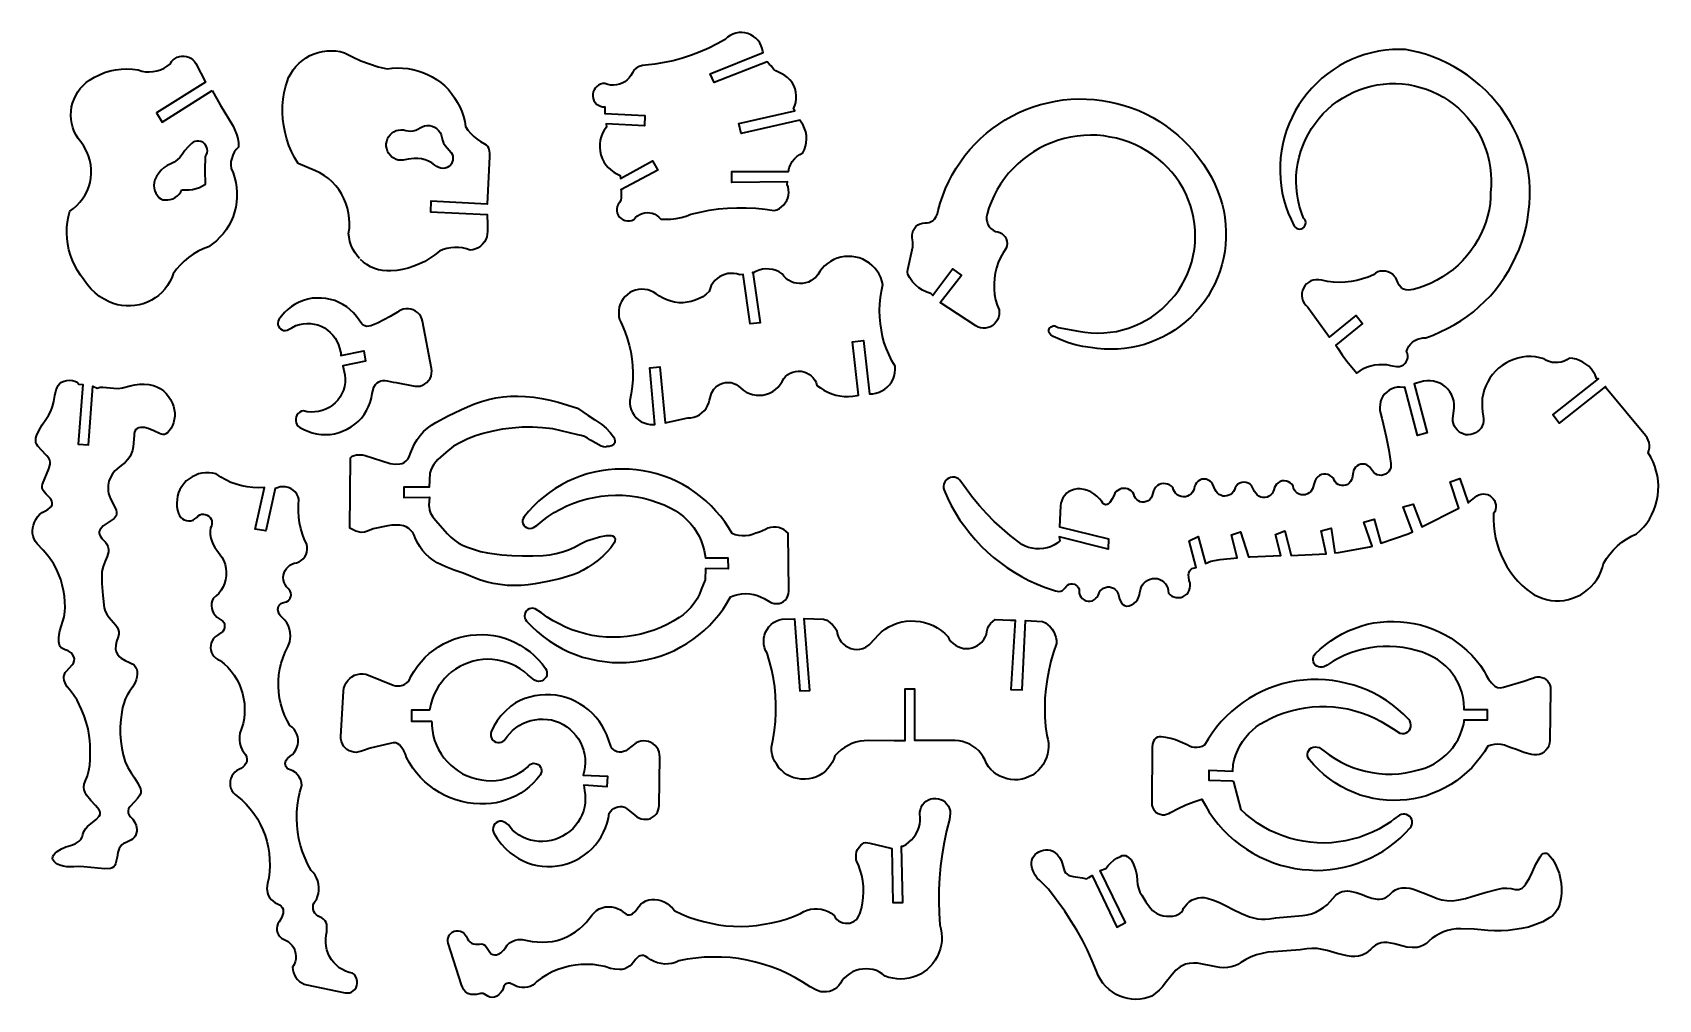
# Paper-space layout 'Paper 1' of a CAD drawing. Extents: x -8.2 to 6.4, y -4.8 to 3.9.
import ezdxf

# ---------------------------------------------------------------- set-up
doc = ezdxf.new("R2010")
doc.units = 0
doc.header["$MEASUREMENT"] = 0
doc.layers.get('0').update_dxf_attribs({"lineweight": 0})

psp = doc.layouts.new('Paper 1')

# ---------------------------------------------------------------- linework, layer by layer
at = {"color": 7, "linetype": 'Continuous', "lineweight": 35}
for points in [[(-2.969, 2.267), (-2.957, 2.251), (-2.942, 2.237), (-2.924, 2.226), (-2.905, 2.219), (-2.885, 2.216), (-2.865, 2.216), (-2.846, 2.22), (-2.828, 2.229), (-2.812, 2.248), (-2.794, 2.263), (-2.774, 2.275), (-2.753, 2.283), (-2.729, 2.289), (-2.707, 2.291), (-2.684, 2.29), (-2.661, 2.285), (-2.639, 2.278), (-2.619, 2.266), (-2.601, 2.251), (-2.585, 2.233), (-2.538, 2.231), (-2.492, 2.232), (-2.446, 2.238), (-2.4, 2.248), (-2.356, 2.26), (-2.313, 2.276), (-2.23, 2.295), (-2.148, 2.312), (-2.064, 2.324), (-1.981, 2.332), (-1.897, 2.335), (-1.813, 2.335), (-1.728, 2.331), (-1.644, 2.322), (-1.562, 2.309), (-1.538, 2.316), (-1.515, 2.327), (-1.495, 2.342), (-1.477, 2.358), (-1.461, 2.378), (-1.448, 2.4), (-1.439, 2.422), (-1.433, 2.447), (-1.43, 2.471), (-1.431, 2.497), (-1.436, 2.522), (-1.444, 2.544), (-1.442, 2.568), (-1.944, 2.562), (-1.944, 2.66), (-1.433, 2.662), (-1.425, 2.694), (-1.414, 2.723), (-1.398, 2.751), (-1.378, 2.776), (-1.356, 2.797), (-1.33, 2.816), (-1.302, 2.831), (-1.288, 2.859), (-1.278, 2.891), (-1.272, 2.921), (-1.27, 2.954), (-1.271, 2.987), (-1.277, 3.018), (-1.287, 3.048), (-1.301, 3.079), (-1.318, 3.105), (-1.329, 3.125), (-1.859, 3.003), (-1.879, 3.095), (-1.376, 3.208), (-1.386, 3.227), (-1.374, 3.256), (-1.366, 3.285), (-1.362, 3.317), (-1.362, 3.346), (-1.365, 3.378), (-1.373, 3.408), (-1.385, 3.437), (-1.4, 3.463), (-1.419, 3.488), (-1.441, 3.509), (-1.465, 3.528), (-1.493, 3.543), (-1.548, 3.569), (-1.564, 3.582), (-1.577, 3.596), (-1.588, 3.613), (-1.604, 3.627), (-1.624, 3.65), (-2.102, 3.463), (-2.14, 3.541), (-1.66, 3.733), (-1.663, 3.742), (-1.669, 3.77), (-1.679, 3.795), (-1.691, 3.82), (-1.707, 3.843), (-1.726, 3.863), (-1.748, 3.88), (-1.773, 3.894), (-1.798, 3.905), (-1.825, 3.911), (-1.853, 3.914), (-1.881, 3.914), (-1.908, 3.909), (-1.935, 3.901), (-1.959, 3.889), (-1.982, 3.873), (-2.003, 3.853), (-2.076, 3.812), (-2.152, 3.774), (-2.23, 3.74), (-2.308, 3.709), (-2.389, 3.683), (-2.471, 3.66), (-2.554, 3.643), (-2.637, 3.629), (-2.721, 3.62), (-2.75, 3.617), (-2.779, 3.607), (-2.805, 3.594), (-2.826, 3.575), (-2.84, 3.551), (-2.853, 3.528), (-2.869, 3.506), (-2.887, 3.487), (-2.909, 3.469), (-2.932, 3.458), (-2.957, 3.448), (-2.983, 3.442), (-3.01, 3.44), (-3.037, 3.441), (-3.063, 3.446), (-3.088, 3.455), (-3.108, 3.455), (-3.128, 3.45), (-3.145, 3.441), (-3.161, 3.429), (-3.175, 3.414), (-3.186, 3.398), (-3.194, 3.38), (-3.197, 3.359), (-3.197, 3.34), (-3.194, 3.32), (-3.187, 3.302), (-3.176, 3.283), (-3.163, 3.27), (-3.147, 3.258), (-3.128, 3.249), (-3.11, 3.244), (-3.089, 3.243), (-3.089, 3.184), (-2.729, 3.165), (-2.732, 3.073), (-3.077, 3.091), (-3.075, 3.062), (-3.094, 3.035), (-3.11, 3.006), (-3.121, 2.974), (-3.13, 2.943), (-3.134, 2.909), (-3.135, 2.877), (-3.132, 2.844), (-3.124, 2.811), (-3.114, 2.78), (-3.099, 2.75), (-3.081, 2.722), (-3.059, 2.698), (-3.035, 2.675), (-3.009, 2.655), (-2.98, 2.639), (-2.949, 2.625), (-2.947, 2.598), (-2.658, 2.757), (-2.612, 2.672), (-2.944, 2.495), (-2.941, 2.494), (-2.94, 2.423), (-2.945, 2.402), (-2.957, 2.381), (-2.969, 2.365), (-2.976, 2.345), (-2.98, 2.326), (-2.98, 2.306), (-2.976, 2.285), (-2.969, 2.267)], [(-6.631, 3.391), (-6.557, 3.262), (-6.442, 3.07), (-6.424, 3.034), (-6.409, 2.999), (-6.398, 2.96), (-6.392, 2.92), (-6.391, 2.882), (-6.412, 2.859), (-6.43, 2.836), (-6.444, 2.809), (-6.454, 2.78), (-6.461, 2.751), (-6.461, 2.72), (-6.459, 2.69), (-6.441, 2.649), (-6.427, 2.606), (-6.417, 2.563), (-6.409, 2.519), (-6.406, 2.474), (-6.406, 2.43), (-6.409, 2.385), (-6.417, 2.341), (-6.428, 2.297), (-6.442, 2.256), (-6.459, 2.214), (-6.48, 2.175), (-6.503, 2.137), (-6.53, 2.1), (-6.56, 2.068), (-6.592, 2.036), (-6.627, 2.009), (-6.662, 1.982), (-6.71, 1.965), (-6.756, 1.943), (-6.8, 1.916), (-6.844, 1.887), (-6.882, 1.854), (-6.918, 1.818), (-6.951, 1.78), (-6.981, 1.738), (-6.995, 1.702), (-7.014, 1.665), (-7.034, 1.633), (-7.058, 1.6), (-7.084, 1.572), (-7.114, 1.545), (-7.145, 1.522), (-7.178, 1.501), (-7.214, 1.483), (-7.251, 1.469), (-7.288, 1.459), (-7.328, 1.452), (-7.367, 1.449), (-7.406, 1.449), (-7.446, 1.453), (-7.484, 1.46), (-7.522, 1.47), (-7.558, 1.485), (-7.603, 1.509), (-7.645, 1.535), (-7.685, 1.568), (-7.721, 1.602), (-7.754, 1.641), (-7.798, 1.702), (-7.816, 1.728), (-7.844, 1.77), (-7.868, 1.815), (-7.889, 1.86), (-7.908, 1.907), (-7.922, 1.956), (-7.932, 2.005), (-7.939, 2.056), (-7.941, 2.105), (-7.94, 2.156), (-7.935, 2.207), (-7.927, 2.256), (-7.914, 2.305), (-7.881, 2.329), (-7.851, 2.354), (-7.823, 2.385), (-7.798, 2.415), (-7.776, 2.45), (-7.758, 2.485), (-7.742, 2.523), (-7.731, 2.563), (-7.723, 2.601), (-7.72, 2.643), (-7.72, 2.683), (-7.725, 2.722), (-7.732, 2.763), (-7.744, 2.802), (-7.759, 2.839), (-7.786, 2.89), (-7.814, 2.928), (-7.837, 2.958), (-7.857, 2.99), (-7.873, 3.023), (-7.887, 3.058), (-7.896, 3.094), (-7.902, 3.131), (-7.903, 3.168), (-7.902, 3.206), (-7.897, 3.243), (-7.888, 3.279), (-7.875, 3.314), (-7.86, 3.347), (-7.841, 3.38), (-7.819, 3.409), (-7.794, 3.438), (-7.766, 3.463), (-7.737, 3.484), (-7.692, 3.512), (-7.647, 3.533), (-7.6, 3.553), (-7.551, 3.568), (-7.501, 3.579), (-7.451, 3.585), (-7.399, 3.586), (-7.349, 3.584), (-7.298, 3.577), (-7.265, 3.567), (-7.231, 3.561), (-7.197, 3.56), (-7.162, 3.562), (-7.128, 3.569), (-7.096, 3.579), (-7.064, 3.594), (-7.035, 3.61), (-7.007, 3.633), (-6.996, 3.652), (-6.981, 3.667), (-6.965, 3.681), (-6.946, 3.691), (-6.925, 3.698), (-6.904, 3.702), (-6.882, 3.702), (-6.861, 3.698), (-6.84, 3.692), (-6.821, 3.682), (-6.805, 3.667), (-6.79, 3.653), (-6.778, 3.635), (-6.689, 3.467), (-7.132, 3.189), (-7.081, 3.107), (-6.631, 3.391)], [(-5.302, 1.876), (-5.319, 1.897), (-5.34, 1.928), (-5.36, 1.96), (-5.376, 1.995), (-5.387, 2.031), (-5.395, 2.068), (-5.399, 2.104), (-5.392, 2.151), (-5.392, 2.196), (-5.394, 2.242), (-5.399, 2.287), (-5.41, 2.332), (-5.424, 2.376), (-5.441, 2.417), (-5.463, 2.459), (-5.488, 2.498), (-5.516, 2.532), (-5.548, 2.567), (-5.582, 2.597), (-5.619, 2.625), (-5.658, 2.649), (-5.699, 2.668), (-5.855, 2.734), (-5.886, 2.787), (-5.913, 2.841), (-5.937, 2.896), (-5.958, 2.954), (-5.973, 3.013), (-5.985, 3.072), (-5.993, 3.132), (-5.995, 3.193), (-5.995, 3.253), (-5.99, 3.314), (-5.981, 3.374), (-5.967, 3.433), (-5.955, 3.47), (-5.94, 3.508), (-5.921, 3.543), (-5.899, 3.577), (-5.874, 3.607), (-5.846, 3.637), (-5.816, 3.662), (-5.783, 3.686), (-5.748, 3.706), (-5.711, 3.721), (-5.674, 3.733), (-5.634, 3.744), (-5.594, 3.749), (-5.554, 3.75), (-5.514, 3.748), (-5.475, 3.743), (-5.436, 3.732), (-5.363, 3.694), (-5.288, 3.66), (-5.211, 3.631), (-5.132, 3.606), (-5.052, 3.588), (-5.006, 3.594), (-4.959, 3.595), (-4.912, 3.594), (-4.866, 3.591), (-4.82, 3.582), (-4.775, 3.57), (-4.73, 3.555), (-4.688, 3.536), (-4.646, 3.516), (-4.606, 3.491), (-4.568, 3.463), (-4.533, 3.433), (-4.5, 3.4), (-4.471, 3.364), (-4.443, 3.326), (-4.419, 3.286), (-4.397, 3.245), (-4.379, 3.202), (-4.364, 3.157), (-4.352, 3.112), (-4.344, 3.067), (-4.323, 3.033), (-4.298, 3.004), (-4.271, 2.976), (-4.241, 2.952), (-4.209, 2.931), (-4.175, 2.911), (-4.16, 2.903), (-4.147, 2.89), (-4.139, 2.875), (-4.131, 2.848), (-4.129, 2.824), (-4.13, 2.797), (-4.15, 2.368), (-4.657, 2.395), (-4.66, 2.298), (-4.149, 2.273), (-4.147, 2.182), (-4.148, 2.122), (-4.149, 2.096), (-4.154, 2.072), (-4.163, 2.047), (-4.175, 2.026), (-4.191, 2.006), (-4.209, 1.989), (-4.23, 1.973), (-4.253, 1.963), (-4.278, 1.956), (-4.302, 1.953), (-4.337, 1.965), (-4.372, 1.972), (-4.407, 1.976), (-4.443, 1.976), (-4.478, 1.973), (-4.514, 1.968), (-4.548, 1.958), (-4.581, 1.944), (-4.622, 1.91), (-4.667, 1.879), (-4.712, 1.851), (-4.76, 1.828), (-4.81, 1.808), (-4.861, 1.79), (-4.913, 1.778), (-4.965, 1.769), (-5.019, 1.765), (-5.056, 1.765), (-5.094, 1.768), (-5.131, 1.776), (-5.167, 1.787), (-5.202, 1.803), (-5.235, 1.822), (-5.265, 1.844), (-5.293, 1.869)], [(3.128, 2.17), (3.137, 2.159), (3.149, 2.151), (3.163, 2.146), (3.178, 2.143), (3.192, 2.146), (3.206, 2.151), (3.217, 2.16), (3.225, 2.172), (3.231, 2.187), (3.232, 2.202), (3.229, 2.216), (3.223, 2.229), (3.213, 2.241), (3.193, 2.292), (3.177, 2.346), (3.164, 2.402), (3.154, 2.457), (3.149, 2.514), (3.147, 2.57), (3.147, 2.626), (3.152, 2.682), (3.161, 2.738), (3.173, 2.792), (3.189, 2.846), (3.208, 2.9), (3.231, 2.951), (3.256, 3.002), (3.285, 3.048), (3.317, 3.095), (3.352, 3.141), (3.389, 3.183), (3.429, 3.221), (3.472, 3.258), (3.517, 3.292), (3.564, 3.324), (3.613, 3.351), (3.664, 3.376), (3.714, 3.398), (3.768, 3.415), (3.822, 3.431), (3.877, 3.442), (3.933, 3.45), (3.989, 3.454), (4.045, 3.454), (4.101, 3.452), (4.158, 3.445), (4.213, 3.435), (4.268, 3.42), (4.321, 3.403), (4.373, 3.383), (4.424, 3.358), (4.474, 3.332), (4.521, 3.302), (4.566, 3.268), (4.61, 3.231), (4.65, 3.194), (4.688, 3.152), (4.724, 3.107), (4.757, 3.063), (4.787, 3.015), (4.813, 2.965), (4.836, 2.913), (4.856, 2.86), (4.873, 2.807), (4.886, 2.753), (4.895, 2.697), (4.902, 2.641), (4.904, 2.585), (4.904, 2.529), (4.899, 2.472), (4.897, 2.425), (4.894, 2.374), (4.885, 2.317), (4.872, 2.26), (4.855, 2.204), (4.835, 2.15), (4.812, 2.095), (4.785, 2.044), (4.755, 1.995), (4.722, 1.947), (4.686, 1.901), (4.647, 1.857), (4.606, 1.817), (4.561, 1.779), (4.515, 1.744), (4.467, 1.711), (4.416, 1.682), (4.364, 1.656), (4.311, 1.633), (4.256, 1.614), (4.2, 1.597), (4.179, 1.594), (4.157, 1.592), (4.136, 1.594), (4.115, 1.6), (4.094, 1.617), (4.075, 1.637), (4.063, 1.66), (4.054, 1.681), (4.044, 1.702), (4.031, 1.719), (4.014, 1.735), (3.994, 1.749), (3.973, 1.758), (3.951, 1.763), (3.928, 1.764), (3.904, 1.762), (3.882, 1.756), (3.862, 1.745), (3.843, 1.73), (3.794, 1.71), (3.744, 1.693), (3.693, 1.68), (3.641, 1.67), (3.588, 1.664), (3.535, 1.662), (3.483, 1.663), (3.429, 1.67), (3.377, 1.681), (3.35, 1.684), (3.323, 1.685), (3.3, 1.682), (3.279, 1.675), (3.258, 1.662), (3.24, 1.648), (3.224, 1.631), (3.211, 1.609), (3.203, 1.588), (3.198, 1.565), (3.197, 1.54), (3.2, 1.518), (3.207, 1.495), (3.218, 1.473), (3.233, 1.455), (3.25, 1.439), (3.447, 1.168), (3.687, 1.364), (3.745, 1.291), (3.504, 1.095), (3.523, 1.069), (3.561, 1.01), (3.603, 0.952), (3.647, 0.897), (3.694, 0.844), (3.722, 0.865), (3.753, 0.884), (3.785, 0.899), (3.819, 0.909), (3.854, 0.918), (3.89, 0.922), (3.925, 0.922), (3.961, 0.92), (3.996, 0.913), (4.05, 0.903), (4.077, 0.903), (4.096, 0.908), (4.113, 0.917), (4.127, 0.931), (4.139, 0.946), (4.148, 0.964), (4.152, 0.982), (4.153, 1.003), (4.149, 1.022), (4.141, 1.038), (4.149, 1.063), (4.162, 1.086), (4.177, 1.105), (4.195, 1.123), (4.216, 1.138), (4.24, 1.15), (4.263, 1.157), (4.289, 1.162), (4.315, 1.162), (4.381, 1.187), (4.445, 1.215), (4.509, 1.245), (4.57, 1.279), (4.63, 1.316), (4.688, 1.355), (4.744, 1.397), (4.797, 1.444), (4.848, 1.491), (4.897, 1.541), (4.943, 1.595), (4.986, 1.651), (5.026, 1.709), (5.063, 1.769), (5.097, 1.831), (5.128, 1.894), (5.156, 1.958), (5.18, 2.024), (5.201, 2.091), (5.219, 2.159), (5.233, 2.227), (5.242, 2.297), (5.249, 2.368), (5.253, 2.439), (5.253, 2.509), (5.249, 2.579), (5.241, 2.649), (5.228, 2.718), (5.211, 2.786), (5.19, 2.854), (5.165, 2.921), (5.138, 2.987), (5.106, 3.051), (5.072, 3.113), (5.035, 3.172), (4.994, 3.231), (4.95, 3.286), (4.904, 3.341), (4.855, 3.392), (4.803, 3.441), (4.748, 3.485), (4.691, 3.529), (4.632, 3.568), (4.572, 3.604), (4.509, 3.638), (4.445, 3.668), (4.379, 3.695), (4.312, 3.718), (4.244, 3.738), (4.174, 3.753), (4.133, 3.76), (4.078, 3.762), (4.014, 3.76), (3.951, 3.755), (3.888, 3.745), (3.825, 3.731), (3.764, 3.715), (3.704, 3.694), (3.646, 3.67), (3.588, 3.643), (3.533, 3.613), (3.479, 3.579), (3.428, 3.541), (3.378, 3.502), (3.331, 3.459), (3.287, 3.413), (3.245, 3.366), (3.206, 3.315), (3.17, 3.262), (3.138, 3.209), (3.109, 3.152), (3.083, 3.094), (3.06, 3.034), (3.041, 2.973), (3.026, 2.911), (3.014, 2.849), (3.006, 2.785), (3.002, 2.722), (3.002, 2.658), (3.004, 2.595), (3.011, 2.532), (3.021, 2.469), (3.035, 2.407), (3.053, 2.346), (3.075, 2.286), (3.1, 2.228), (3.128, 2.17)], [(0.278, 1.259), (0.258, 1.27), (0.092, 1.378), (-0.066, 1.48), (0.127, 1.726), (0.049, 1.784), (-0.131, 1.543), (-0.148, 1.561), (-0.186, 1.574), (-0.223, 1.592), (-0.256, 1.614), (-0.287, 1.64), (-0.315, 1.668), (-0.339, 1.702), (-0.356, 1.734), (-0.358, 1.756), (-0.355, 1.778), (-0.311, 1.981), (-0.311, 2.026), (-0.316, 2.064), (-0.317, 2.086), (-0.315, 2.107), (-0.308, 2.129), (-0.297, 2.149), (-0.283, 2.165), (-0.265, 2.18), (-0.246, 2.19), (-0.225, 2.197), (-0.203, 2.199), (-0.181, 2.2), (-0.163, 2.203), (-0.145, 2.21), (-0.129, 2.219), (-0.115, 2.232), (-0.101, 2.257), (-0.09, 2.281), (-0.082, 2.309), (-0.064, 2.376), (-0.042, 2.442), (-0.016, 2.507), (0.013, 2.57), (0.045, 2.632), (0.08, 2.692), (0.119, 2.75), (0.159, 2.806), (0.203, 2.859), (0.25, 2.91), (0.3, 2.959), (0.353, 3.006), (0.407, 3.048), (0.464, 3.089), (0.522, 3.127), (0.583, 3.16), (0.645, 3.192), (0.709, 3.219), (0.774, 3.244), (0.841, 3.265), (0.908, 3.282), (0.976, 3.295), (1.046, 3.307), (1.114, 3.313), (1.184, 3.316), (1.254, 3.315), (1.323, 3.311), (1.393, 3.302), (1.461, 3.29), (1.529, 3.276), (1.596, 3.257), (1.662, 3.234), (1.727, 3.21), (1.79, 3.18), (1.852, 3.148), (1.912, 3.113), (1.97, 3.074), (2.026, 3.032), (2.079, 2.989), (2.131, 2.942), (2.179, 2.892), (2.226, 2.84), (2.269, 2.785), (2.309, 2.728), (2.346, 2.669), (2.381, 2.609), (2.412, 2.546), (2.44, 2.482), (2.461, 2.425), (2.478, 2.366), (2.493, 2.307), (2.503, 2.246), (2.51, 2.185), (2.513, 2.124), (2.513, 2.063), (2.509, 2.001), (2.502, 1.94), (2.491, 1.88), (2.476, 1.82), (2.458, 1.761), (2.437, 1.705), (2.412, 1.648), (2.383, 1.594), (2.352, 1.539), (2.318, 1.49), (2.28, 1.441), (2.24, 1.395), (2.197, 1.349), (2.152, 1.309), (2.104, 1.27), (2.054, 1.234), (2.002, 1.202), (1.948, 1.171), (1.893, 1.146), (1.836, 1.123), (1.778, 1.102), (1.718, 1.087), (1.658, 1.074), (1.597, 1.065), (1.536, 1.059), (1.475, 1.059), (1.413, 1.06), (1.352, 1.066), (1.291, 1.075), (1.222, 1.085), (1.153, 1.1), (1.085, 1.121), (1.019, 1.146), (0.955, 1.175), (0.934, 1.188), (0.918, 1.207), (0.914, 1.22), (0.914, 1.234), (0.921, 1.248), (0.936, 1.261), (0.954, 1.27), (0.97, 1.27), (0.982, 1.264), (1.001, 1.254), (1.182, 1.221), (1.239, 1.212), (1.296, 1.207), (1.353, 1.205), (1.411, 1.207), (1.468, 1.212), (1.525, 1.22), (1.581, 1.233), (1.635, 1.25), (1.689, 1.27), (1.741, 1.293), (1.792, 1.32), (1.841, 1.349), (1.888, 1.383), (1.933, 1.419), (1.975, 1.458), (2.014, 1.5), (2.051, 1.543), (2.085, 1.59), (2.116, 1.639), (2.143, 1.689), (2.167, 1.74), (2.188, 1.792), (2.205, 1.848), (2.218, 1.904), (2.229, 1.961), (2.234, 2.018), (2.236, 2.075), (2.235, 2.132), (2.23, 2.189), (2.221, 2.246), (2.209, 2.302), (2.193, 2.356), (2.173, 2.41), (2.15, 2.464), (2.124, 2.514), (2.095, 2.563), (2.062, 2.609), (2.026, 2.655), (1.987, 2.698), (1.946, 2.737), (1.9, 2.776), (1.852, 2.812), (1.802, 2.844), (1.75, 2.875), (1.696, 2.902), (1.641, 2.925), (1.585, 2.945), (1.527, 2.961), (1.468, 2.972), (1.41, 2.982), (1.349, 2.988), (1.29, 2.988), (1.23, 2.985), (1.17, 2.979), (1.111, 2.97), (1.053, 2.958), (0.995, 2.941), (0.938, 2.921), (0.884, 2.898), (0.83, 2.871), (0.778, 2.84), (0.729, 2.807), (0.681, 2.771), (0.635, 2.731), (0.593, 2.689), (0.553, 2.645), (0.515, 2.597), (0.481, 2.548), (0.45, 2.498), (0.421, 2.445), (0.397, 2.391), (0.375, 2.335), (0.358, 2.277), (0.353, 2.254), (0.353, 2.23), (0.358, 2.208), (0.365, 2.185), (0.378, 2.164), (0.393, 2.147), (0.412, 2.133), (0.433, 2.121), (0.454, 2.119), (0.474, 2.112), (0.492, 2.102), (0.508, 2.088), (0.522, 2.072), (0.532, 2.053), (0.538, 2.032), (0.539, 2.011), (0.536, 1.99), (0.53, 1.969), (0.503, 1.929), (0.48, 1.886), (0.459, 1.841), (0.443, 1.793), (0.431, 1.746), (0.424, 1.699), (0.421, 1.65), (0.421, 1.6), (0.426, 1.552), (0.435, 1.503), (0.449, 1.456), (0.459, 1.435), (0.466, 1.413), (0.467, 1.39), (0.466, 1.368), (0.461, 1.345), (0.453, 1.324), (0.441, 1.305), (0.426, 1.287), (0.409, 1.273), (0.389, 1.262), (0.367, 1.254), (0.345, 1.25), (0.323, 1.25), (0.299, 1.253), (0.278, 1.259)], [(-6.903, 2.497), (-6.87, 2.495), (-6.838, 2.495), (-6.807, 2.5), (-6.775, 2.507), (-6.745, 2.518), (-6.717, 2.531), (-6.69, 2.548), (-6.692, 2.673), (-6.69, 2.797), (-6.681, 2.814), (-6.674, 2.831), (-6.673, 2.848), (-6.675, 2.867), (-6.68, 2.885), (-6.689, 2.9), (-6.701, 2.913), (-6.715, 2.925), (-6.732, 2.932), (-6.749, 2.936), (-6.767, 2.936), (-6.785, 2.932), (-6.802, 2.925), (-6.817, 2.913), (-6.847, 2.884), (-6.875, 2.85), (-6.899, 2.815), (-6.92, 2.788), (-6.945, 2.766), (-6.973, 2.747), (-7.003, 2.732), (-7.035, 2.717), (-7.063, 2.697), (-7.089, 2.672), (-7.112, 2.646), (-7.131, 2.617), (-7.146, 2.585), (-7.153, 2.561), (-7.155, 2.535), (-7.153, 2.512), (-7.148, 2.487), (-7.138, 2.465), (-7.124, 2.444), (-7.108, 2.425), (-7.092, 2.414), (-7.074, 2.407), (-7.055, 2.406), (-7.031, 2.406), (-7.008, 2.409), (-6.985, 2.416), (-6.964, 2.428), (-6.944, 2.442), (-6.927, 2.458), (-6.913, 2.477), (-6.903, 2.497)], [(-4.475, 2.833), (-4.466, 2.819), (-4.46, 2.801), (-4.458, 2.783), (-4.459, 2.765), (-4.464, 2.748), (-4.472, 2.731), (-4.482, 2.718), (-4.496, 2.706), (-4.512, 2.698), (-4.529, 2.693), (-4.547, 2.69), (-4.568, 2.692), (-4.587, 2.698), (-4.605, 2.707), (-4.621, 2.719), (-4.648, 2.74), (-4.678, 2.756), (-4.709, 2.768), (-4.742, 2.777), (-4.775, 2.78), (-4.808, 2.78), (-4.862, 2.772), (-4.906, 2.763), (-4.928, 2.763), (-4.951, 2.765), (-4.972, 2.771), (-4.992, 2.781), (-5.01, 2.792), (-5.026, 2.809), (-5.04, 2.827), (-5.05, 2.845), (-5.056, 2.868), (-5.06, 2.889), (-5.06, 2.911), (-5.056, 2.933), (-5.05, 2.955), (-5.039, 2.974), (-5.025, 2.992), (-5.009, 3.008), (-4.991, 3.02), (-4.97, 3.03), (-4.949, 3.035), (-4.927, 3.037), (-4.904, 3.037), (-4.883, 3.032), (-4.862, 3.028), (-4.839, 3.025), (-4.816, 3.027), (-4.794, 3.033), (-4.736, 3.065), (-4.714, 3.072), (-4.691, 3.076), (-4.668, 3.075), (-4.646, 3.07), (-4.624, 3.061), (-4.605, 3.047), (-4.588, 3.031), (-4.575, 3.013), (-4.566, 2.992), (-4.56, 2.969), (-4.554, 2.943), (-4.543, 2.917), (-4.528, 2.896), (-4.475, 2.833)], [(-0.489, 0.788), (-0.478, 0.817), (-0.472, 0.845), (-0.469, 0.876), (-0.469, 0.905), (-0.5, 0.955), (-0.526, 1.008), (-0.549, 1.062), (-0.569, 1.118), (-0.586, 1.175), (-0.595, 1.231), (-0.604, 1.289), (-0.609, 1.348), (-0.611, 1.407), (-0.609, 1.467), (-0.603, 1.526), (-0.594, 1.584), (-0.583, 1.642), (-0.591, 1.675), (-0.599, 1.706), (-0.614, 1.735), (-0.633, 1.764), (-0.654, 1.79), (-0.677, 1.815), (-0.703, 1.836), (-0.732, 1.853), (-0.762, 1.87), (-0.794, 1.882), (-0.826, 1.89), (-0.86, 1.895), (-0.893, 1.896), (-0.927, 1.895), (-0.96, 1.889), (-0.992, 1.88), (-1.024, 1.868), (-1.054, 1.851), (-1.081, 1.833), (-1.107, 1.811), (-1.13, 1.786), (-1.151, 1.76), (-1.169, 1.731), (-1.187, 1.71), (-1.206, 1.693), (-1.229, 1.678), (-1.253, 1.665), (-1.278, 1.657), (-1.305, 1.653), (-1.332, 1.652), (-1.359, 1.654), (-1.385, 1.659), (-1.41, 1.669), (-1.433, 1.683), (-1.455, 1.699), (-1.474, 1.718), (-1.49, 1.74), (-1.517, 1.757), (-1.545, 1.769), (-1.575, 1.778), (-1.606, 1.782), (-1.637, 1.783), (-1.668, 1.781), (-1.698, 1.773), (-1.727, 1.76), (-1.754, 1.745), (-1.754, 1.753), (-1.689, 1.296), (-1.778, 1.288), (-1.84, 1.734), (-1.871, 1.73), (-1.897, 1.738), (-1.924, 1.743), (-1.952, 1.743), (-1.979, 1.741), (-2.006, 1.734), (-2.031, 1.725), (-2.055, 1.713), (-2.077, 1.696), (-2.097, 1.678), (-2.114, 1.656), (-2.129, 1.633), (-2.14, 1.607), (-2.148, 1.581), (-2.176, 1.557), (-2.206, 1.533), (-2.239, 1.516), (-2.273, 1.502), (-2.309, 1.49), (-2.346, 1.482), (-2.383, 1.478), (-2.421, 1.478), (-2.459, 1.482), (-2.495, 1.491), (-2.531, 1.503), (-2.564, 1.518), (-2.597, 1.537), (-2.627, 1.56), (-2.651, 1.575), (-2.676, 1.587), (-2.702, 1.594), (-2.729, 1.599), (-2.757, 1.6), (-2.785, 1.598), (-2.812, 1.593), (-2.838, 1.583), (-2.863, 1.57), (-2.885, 1.554), (-2.906, 1.534), (-2.923, 1.513), (-2.938, 1.49), (-2.95, 1.464), (-2.958, 1.438), (-2.962, 1.409), (-2.963, 1.382), (-2.961, 1.353), (-2.955, 1.328), (-2.944, 1.302), (-2.932, 1.277), (-2.907, 1.219), (-2.886, 1.158), (-2.868, 1.097), (-2.854, 1.036), (-2.845, 0.974), (-2.838, 0.911), (-2.836, 0.849), (-2.836, 0.786), (-2.842, 0.723), (-2.85, 0.66), (-2.863, 0.598), (-2.863, 0.571), (-2.86, 0.542), (-2.852, 0.514), (-2.84, 0.489), (-2.825, 0.464), (-2.807, 0.442), (-2.785, 0.422), (-2.761, 0.406), (-2.735, 0.395), (-2.708, 0.386), (-2.681, 0.382), (-2.652, 0.381), (-2.638, 0.382), (-2.684, 0.892), (-2.592, 0.9), (-2.546, 0.397), (-2.339, 0.441), (-2.312, 0.442), (-2.285, 0.448), (-2.259, 0.457), (-2.235, 0.469), (-2.213, 0.485), (-2.193, 0.505), (-2.176, 0.526), (-2.162, 0.548), (-2.151, 0.575), (-2.144, 0.6), (-2.126, 0.663), (-2.107, 0.699), (-2.089, 0.717), (-2.069, 0.732), (-2.048, 0.745), (-2.024, 0.754), (-2, 0.759), (-1.975, 0.76), (-1.95, 0.758), (-1.926, 0.751), (-1.904, 0.741), (-1.883, 0.726), (-1.865, 0.711), (-1.84, 0.69), (-1.814, 0.673), (-1.785, 0.66), (-1.756, 0.651), (-1.725, 0.646), (-1.693, 0.644), (-1.663, 0.646), (-1.632, 0.653), (-1.603, 0.663), (-1.575, 0.678), (-1.549, 0.696), (-1.526, 0.716), (-1.506, 0.74), (-1.489, 0.767), (-1.475, 0.794), (-1.459, 0.814), (-1.439, 0.83), (-1.417, 0.843), (-1.394, 0.851), (-1.37, 0.858), (-1.344, 0.86), (-1.319, 0.86), (-1.294, 0.854), (-1.271, 0.846), (-1.248, 0.835), (-1.228, 0.819), (-1.21, 0.801), (-1.196, 0.781), (-1.184, 0.759), (-1.176, 0.733), (-1.145, 0.71), (-1.113, 0.689), (-1.078, 0.671), (-1.043, 0.656), (-1.006, 0.646), (-0.969, 0.638), (-0.929, 0.634), (-0.89, 0.634), (-0.851, 0.636), (-0.813, 0.643), (-0.802, 0.644), (-0.856, 1.127), (-0.757, 1.138), (-0.703, 0.658), (-0.673, 0.658), (-0.644, 0.662), (-0.615, 0.671), (-0.591, 0.684), (-0.565, 0.698), (-0.542, 0.717), (-0.521, 0.739), (-0.504, 0.763), (-0.489, 0.788)], [(-6.037, 1.28), (-6.033, 1.266), (-6.024, 1.253), (-6.014, 1.242), (-6, 1.233), (-5.986, 1.228), (-5.97, 1.228), (-5.955, 1.23), (-5.912, 1.253), (-5.874, 1.273), (-5.842, 1.282), (-5.81, 1.288), (-5.777, 1.29), (-5.743, 1.29), (-5.71, 1.285), (-5.678, 1.278), (-5.647, 1.266), (-5.617, 1.251), (-5.59, 1.231), (-5.565, 1.211), (-5.542, 1.187), (-5.522, 1.159), (-5.505, 1.131), (-5.491, 1.1), (-5.481, 1.07), (-5.474, 1.037), (-5.471, 1.026), (-5.47, 1.003), (-5.261, 1.044), (-5.247, 0.952), (-5.451, 0.909), (-5.432, 0.827), (-5.429, 0.791), (-5.431, 0.758), (-5.436, 0.723), (-5.446, 0.691), (-5.46, 0.659), (-5.476, 0.63), (-5.497, 0.601), (-5.52, 0.577), (-5.546, 0.555), (-5.575, 0.535), (-5.605, 0.52), (-5.637, 0.507), (-5.67, 0.499), (-5.704, 0.494), (-5.738, 0.493), (-5.772, 0.496), (-5.806, 0.503), (-5.824, 0.5), (-5.84, 0.492), (-5.854, 0.479), (-5.865, 0.466), (-5.873, 0.45), (-5.876, 0.432), (-5.876, 0.413), (-5.873, 0.397), (-5.865, 0.381), (-5.853, 0.367), (-5.839, 0.354), (-5.804, 0.336), (-5.766, 0.319), (-5.727, 0.306), (-5.688, 0.296), (-5.648, 0.291), (-5.607, 0.289), (-5.566, 0.291), (-5.526, 0.297), (-5.486, 0.308), (-5.448, 0.322), (-5.411, 0.338), (-5.376, 0.359), (-5.344, 0.383), (-5.312, 0.409), (-5.284, 0.439), (-5.26, 0.471), (-5.238, 0.506), (-5.22, 0.542), (-5.205, 0.58), (-5.193, 0.62), (-5.186, 0.659), (-5.172, 0.716), (-5.158, 0.742), (-5.143, 0.755), (-5.127, 0.766), (-5.109, 0.773), (-5.09, 0.776), (-5.07, 0.776), (-5.051, 0.773), (-4.998, 0.763), (-4.97, 0.76), (-4.801, 0.725), (-4.778, 0.725), (-4.755, 0.727), (-4.733, 0.734), (-4.712, 0.746), (-4.694, 0.76), (-4.678, 0.777), (-4.665, 0.795), (-4.656, 0.817), (-4.651, 0.841), (-4.649, 0.864), (-4.651, 0.886), (-4.732, 1.312), (-4.738, 1.334), (-4.748, 1.354), (-4.761, 1.373), (-4.778, 1.39), (-4.796, 1.403), (-4.816, 1.413), (-4.838, 1.42), (-4.86, 1.423), (-4.884, 1.423), (-4.906, 1.419), (-4.927, 1.411), (-4.947, 1.402), (-4.959, 1.394), (-5.026, 1.353), (-5.082, 1.323), (-5.139, 1.294), (-5.198, 1.271), (-5.216, 1.266), (-5.234, 1.265), (-5.252, 1.269), (-5.267, 1.277), (-5.281, 1.289), (-5.305, 1.321), (-5.329, 1.353), (-5.355, 1.386), (-5.385, 1.413), (-5.416, 1.44), (-5.451, 1.462), (-5.487, 1.48), (-5.525, 1.497), (-5.564, 1.508), (-5.604, 1.516), (-5.645, 1.52), (-5.686, 1.52), (-5.727, 1.518), (-5.767, 1.51), (-5.806, 1.499), (-5.845, 1.482), (-5.881, 1.465), (-5.915, 1.443), (-5.948, 1.416), (-5.977, 1.389), (-6.004, 1.357), (-6.028, 1.326), (-6.035, 1.311), (-6.037, 1.295), (-6.037, 1.28)], [(5.676, -1.171), (5.712, -1.154), (5.746, -1.131), (5.777, -1.107), (5.806, -1.081), (5.833, -1.05), (5.856, -1.018), (5.877, -0.984), (5.894, -0.947), (5.908, -0.91), (5.918, -0.872), (5.944, -0.829), (5.974, -0.787), (6.008, -0.748), (6.045, -0.713), (6.084, -0.679), (6.126, -0.653), (6.17, -0.626), (6.216, -0.605), (6.249, -0.574), (6.28, -0.541), (6.307, -0.509), (6.332, -0.472), (6.354, -0.432), (6.372, -0.392), (6.387, -0.349), (6.399, -0.305), (6.407, -0.261), (6.411, -0.217), (6.413, -0.171), (6.411, -0.127), (6.404, -0.083), (6.394, -0.039), (6.381, 0.004), (6.364, 0.045), (6.344, 0.086), (6.321, 0.124), (6.327, 0.147), (6.331, 0.169), (6.331, 0.194), (6.328, 0.217), (6.321, 0.24), (6.31, 0.261), (6.296, 0.28), (5.941, 0.708), (5.935, 0.722), (5.518, 0.393), (5.462, 0.467), (5.872, 0.792), (5.854, 0.796), (5.841, 0.827), (5.825, 0.854), (5.805, 0.881), (5.784, 0.905), (5.758, 0.925), (5.731, 0.944), (5.702, 0.958), (5.672, 0.969), (5.64, 0.975), (5.608, 0.979), (5.586, 0.964), (5.562, 0.952), (5.536, 0.944), (5.51, 0.939), (5.482, 0.938), (5.455, 0.941), (5.429, 0.948), (5.404, 0.959), (5.381, 0.973), (5.343, 0.983), (5.303, 0.99), (5.264, 0.993), (5.224, 0.993), (5.185, 0.988), (5.146, 0.979), (5.108, 0.968), (5.071, 0.953), (5.036, 0.934), (5.003, 0.912), (4.972, 0.888), (4.943, 0.86), (4.916, 0.831), (4.893, 0.798), (4.873, 0.765), (4.856, 0.729), (4.842, 0.692), (4.831, 0.654), (4.824, 0.615), (4.822, 0.575), (4.822, 0.534), (4.825, 0.496), (4.833, 0.457), (4.836, 0.434), (4.836, 0.411), (4.831, 0.39), (4.824, 0.369), (4.813, 0.348), (4.799, 0.331), (4.782, 0.317), (4.763, 0.304), (4.742, 0.295), (4.72, 0.289), (4.698, 0.288), (4.674, 0.288), (4.653, 0.295), (4.632, 0.305), (4.613, 0.317), (4.597, 0.332), (4.583, 0.349), (4.572, 0.37), (4.564, 0.391), (4.56, 0.412), (4.56, 0.436), (4.565, 0.48), (4.572, 0.532), (4.572, 0.563), (4.568, 0.594), (4.559, 0.622), (4.547, 0.65), (4.532, 0.676), (4.513, 0.699), (4.492, 0.719), (4.468, 0.738), (4.442, 0.753), (4.414, 0.763), (4.384, 0.77), (4.354, 0.774), (4.324, 0.774), (4.294, 0.77), (4.209, 0.747), (4.327, 0.306), (4.239, 0.282), (4.127, 0.718), (4.111, 0.715), (4.085, 0.717), (4.058, 0.716), (4.033, 0.711), (4.008, 0.702), (3.984, 0.69), (3.963, 0.673), (3.945, 0.656), (3.929, 0.635), (3.916, 0.613), (3.907, 0.588), (3.902, 0.562), (3.9, 0.535), (3.901, 0.51), (3.907, 0.483), (3.919, 0.439), (3.932, 0.388), (3.958, 0.269), (3.982, 0.15), (4.001, 0.03), (4.001, 0.011), (3.999, -0.008), (3.992, -0.027), (3.982, -0.042), (3.968, -0.056), (3.952, -0.066), (3.934, -0.073), (3.915, -0.078), (3.896, -0.077), (3.877, -0.072), (3.86, -0.063), (3.845, -0.051), (3.833, -0.036), (3.807, 0), (3.782, 0.016), (3.765, 0.022), (3.747, 0.024), (3.728, 0.023), (3.712, 0.017), (3.696, 0.008), (3.682, -0.004), (3.671, -0.019), (3.663, -0.035), (3.659, -0.052), (3.651, -0.104), (3.646, -0.119), (3.637, -0.134), (3.625, -0.149), (3.611, -0.159), (3.594, -0.167), (3.576, -0.17), (3.558, -0.17), (3.541, -0.167), (3.524, -0.16), (3.509, -0.151), (3.497, -0.136), (3.488, -0.12), (3.482, -0.103), (3.468, -0.09), (3.451, -0.078), (3.433, -0.07), (3.414, -0.066), (3.393, -0.066), (3.374, -0.071), (3.356, -0.08), (3.34, -0.092), (3.327, -0.106), (3.317, -0.123), (3.311, -0.143), (3.293, -0.2), (3.278, -0.224), (3.264, -0.237), (3.247, -0.246), (3.228, -0.253), (3.21, -0.255), (3.191, -0.253), (3.172, -0.248), (3.156, -0.238), (3.141, -0.225), (3.13, -0.211), (3.123, -0.192), (3.118, -0.174), (3.108, -0.158), (3.093, -0.146), (3.077, -0.135), (3.059, -0.129), (3.039, -0.127), (3.02, -0.127), (3.001, -0.133), (2.984, -0.144), (2.97, -0.156), (2.959, -0.171), (2.95, -0.188), (2.946, -0.208), (2.94, -0.225), (2.929, -0.241), (2.916, -0.255), (2.9, -0.266), (2.883, -0.274), (2.865, -0.278), (2.845, -0.278), (2.827, -0.274), (2.809, -0.266), (2.794, -0.254), (2.781, -0.24), (2.771, -0.223), (2.742, -0.168), (2.73, -0.156), (2.713, -0.147), (2.694, -0.141), (2.675, -0.138), (2.655, -0.142), (2.637, -0.149), (2.62, -0.158), (2.607, -0.172), (2.597, -0.189), (2.59, -0.208), (2.581, -0.224), (2.569, -0.238), (2.555, -0.25), (2.538, -0.258), (2.521, -0.263), (2.503, -0.266), (2.484, -0.265), (2.466, -0.258), (2.45, -0.25), (2.435, -0.238), (2.424, -0.223), (2.415, -0.208), (2.391, -0.155), (2.384, -0.143), (2.37, -0.129), (2.353, -0.12), (2.334, -0.113), (2.315, -0.112), (2.296, -0.113), (2.278, -0.12), (2.261, -0.129), (2.247, -0.144), (2.237, -0.159), (2.23, -0.177), (2.226, -0.196), (2.22, -0.215), (2.21, -0.231), (2.198, -0.245), (2.182, -0.257), (2.166, -0.266), (2.147, -0.271), (2.128, -0.272), (2.108, -0.27), (2.09, -0.263), (2.074, -0.253), (2.059, -0.24), (2.048, -0.225), (2.04, -0.208), (2.035, -0.188), (2.021, -0.175), (2.004, -0.164), (1.987, -0.156), (1.968, -0.153), (1.948, -0.152), (1.929, -0.154), (1.911, -0.16), (1.894, -0.169), (1.88, -0.183), (1.868, -0.198), (1.859, -0.216), (1.852, -0.239), (1.847, -0.261), (1.838, -0.282), (1.826, -0.296), (1.811, -0.307), (1.794, -0.315), (1.776, -0.319), (1.758, -0.319), (1.739, -0.316), (1.723, -0.308), (1.708, -0.297), (1.696, -0.283), (1.687, -0.268), (1.682, -0.249), (1.672, -0.233), (1.659, -0.219), (1.644, -0.209), (1.627, -0.2), (1.609, -0.195), (1.591, -0.195), (1.572, -0.197), (1.554, -0.204), (1.538, -0.213), (1.523, -0.225), (1.512, -0.239), (1.504, -0.256), (1.488, -0.291), (1.466, -0.322), (1.455, -0.334), (1.441, -0.342), (1.427, -0.344), (1.413, -0.339), (1.401, -0.33), (1.392, -0.315), (1.372, -0.289), (1.349, -0.266), (1.322, -0.244), (1.293, -0.226), (1.263, -0.214), (1.23, -0.205), (1.197, -0.2), (1.171, -0.2), (1.145, -0.205), (1.12, -0.213), (1.097, -0.225), (1.076, -0.24), (1.059, -0.259), (1.043, -0.281), (1.032, -0.304), (1.024, -0.33), (1.021, -0.354), (1.012, -0.542), (1.013, -0.542), (1.453, -0.651), (1.451, -0.743), (1.008, -0.631), (1.016, -0.669), (0.99, -0.689), (0.961, -0.708), (0.93, -0.721), (0.899, -0.731), (0.866, -0.738), (0.832, -0.74), (0.798, -0.74), (0.765, -0.735), (0.733, -0.727), (0.702, -0.716), (0.672, -0.701), (0.644, -0.681), (0.568, -0.621), (0.494, -0.558), (0.423, -0.495), (0.355, -0.425), (0.29, -0.353), (0.228, -0.279), (0.169, -0.2), (0.113, -0.121), (0.1, -0.109), (0.084, -0.1), (0.066, -0.095), (0.048, -0.094), (0.03, -0.096), (0.013, -0.102), (-0.002, -0.112), (-0.016, -0.124), (-0.026, -0.141), (-0.032, -0.157), (-0.035, -0.175), (-0.034, -0.193), (-0.029, -0.212), (0.002, -0.281), (0.035, -0.349), (0.073, -0.416), (0.113, -0.481), (0.157, -0.54), (0.204, -0.6), (0.253, -0.659), (0.305, -0.715), (0.359, -0.768), (0.417, -0.818), (0.476, -0.865), (0.538, -0.91), (0.602, -0.952), (0.668, -0.99), (0.736, -1.027), (0.805, -1.057), (0.875, -1.087), (0.948, -1.111), (0.976, -1.12), (1.006, -1.125), (1.023, -1.123), (1.039, -1.116), (1.052, -1.105), (1.062, -1.092), (1.071, -1.079), (1.084, -1.067), (1.098, -1.06), (1.114, -1.056), (1.13, -1.056), (1.146, -1.059), (1.16, -1.067), (1.173, -1.079), (1.182, -1.093), (1.188, -1.106), (1.19, -1.123), (1.189, -1.14), (1.195, -1.157), (1.204, -1.174), (1.217, -1.188), (1.233, -1.199), (1.251, -1.208), (1.27, -1.212), (1.289, -1.212), (1.308, -1.208), (1.326, -1.198), (1.34, -1.186), (1.353, -1.172), (1.363, -1.156), (1.368, -1.138), (1.378, -1.12), (1.392, -1.106), (1.407, -1.094), (1.425, -1.088), (1.444, -1.084), (1.463, -1.084), (1.482, -1.088), (1.5, -1.095), (1.515, -1.106), (1.528, -1.121), (1.538, -1.139), (1.544, -1.156), (1.554, -1.193), (1.572, -1.228), (1.584, -1.242), (1.599, -1.252), (1.619, -1.256), (1.64, -1.253), (1.662, -1.245), (1.681, -1.233), (1.699, -1.218), (1.714, -1.199), (1.725, -1.178), (1.733, -1.156), (1.737, -1.133), (1.741, -1.11), (1.748, -1.089), (1.758, -1.068), (1.772, -1.05), (1.788, -1.035), (1.807, -1.023), (1.828, -1.014), (1.849, -1.008), (1.871, -1.008), (1.894, -1.009), (1.915, -1.017), (1.935, -1.027), (1.953, -1.04), (1.968, -1.056), (1.98, -1.076), (1.988, -1.095), (1.993, -1.117), (1.995, -1.14), (2.009, -1.155), (2.026, -1.166), (2.044, -1.174), (2.065, -1.179), (2.085, -1.18), (2.105, -1.178), (2.124, -1.172), (2.143, -1.162), (2.159, -1.15), (2.172, -1.133), (2.181, -1.116), (2.188, -1.096), (2.191, -1.077), (2.189, -1.05), (2.182, -1.025), (2.177, -1), (2.176, -0.974), (2.178, -0.959), (2.184, -0.942), (2.194, -0.93), (2.204, -0.919), (2.245, -0.909), (2.18, -0.668), (2.262, -0.63), (2.328, -0.872), (2.376, -0.853), (2.462, -0.836), (2.615, -0.823), (2.562, -0.614), (2.643, -0.587), (2.715, -0.813), (2.73, -0.813), (3.007, -0.801), (2.961, -0.61), (3.045, -0.577), (3.102, -0.8), (3.416, -0.784), (3.371, -0.579), (3.461, -0.553), (3.494, -0.775), (3.529, -0.774), (3.811, -0.721), (3.831, -0.715), (3.756, -0.501), (3.85, -0.474), (3.909, -0.69), (4.156, -0.606), (4.194, -0.587), (4.111, -0.363), (4.201, -0.339), (4.278, -0.542), (4.612, -0.373), (4.534, -0.137), (4.622, -0.106), (4.698, -0.327), (4.705, -0.314), (4.719, -0.308), (4.728, -0.302), (4.756, -0.278), (4.775, -0.263), (4.793, -0.253), (4.813, -0.248), (4.833, -0.246), (4.854, -0.247), (4.874, -0.252), (4.892, -0.261), (4.909, -0.275), (4.923, -0.289), (4.934, -0.306), (4.942, -0.325), (4.946, -0.345), (4.946, -0.366), (4.944, -0.386), (4.937, -0.406), (4.927, -0.423), (4.926, -0.479), (4.928, -0.532), (4.934, -0.588), (4.944, -0.643), (4.958, -0.695), (4.975, -0.747), (4.995, -0.799), (5.019, -0.85), (5.046, -0.899), (5.077, -0.944), (5.11, -0.989), (5.146, -1.031), (5.185, -1.071), (5.227, -1.108), (5.258, -1.132), (5.292, -1.154), (5.328, -1.171), (5.365, -1.186), (5.404, -1.196), (5.443, -1.205), (5.482, -1.208), (5.522, -1.208), (5.562, -1.205), (5.601, -1.196), (5.639, -1.185), (5.676, -1.171)], [(-6.991, 0.575), (-6.979, 0.546), (-6.972, 0.517), (-6.967, 0.487), (-6.967, 0.456), (-6.972, 0.426), (-6.979, 0.397), (-6.988, 0.371), (-7, 0.346), (-7.016, 0.325), (-7.034, 0.306), (-7.047, 0.297), (-7.061, 0.291), (-7.076, 0.29), (-7.091, 0.292), (-7.105, 0.3), (-7.155, 0.324), (-7.207, 0.344), (-7.241, 0.354), (-7.277, 0.354), (-7.291, 0.351), (-7.305, 0.344), (-7.317, 0.336), (-7.326, 0.319), (-7.332, 0.3), (-7.333, 0.28), (-7.342, 0.179), (-7.348, 0.147), (-7.359, 0.116), (-7.373, 0.088), (-7.392, 0.062), (-7.415, 0.038), (-7.44, 0.019), (-7.467, -0.001), (-7.509, -0.037), (-7.53, -0.065), (-7.548, -0.097), (-7.561, -0.13), (-7.568, -0.165), (-7.568, -0.189), (-7.569, -0.216), (-7.565, -0.242), (-7.547, -0.289), (-7.523, -0.335), (-7.495, -0.393), (-7.492, -0.409), (-7.492, -0.426), (-7.495, -0.443), (-7.513, -0.466), (-7.612, -0.534), (-7.629, -0.551), (-7.644, -0.571), (-7.649, -0.585), (-7.65, -0.597), (-7.647, -0.611), (-7.641, -0.624), (-7.626, -0.646), (-7.608, -0.664), (-7.592, -0.679), (-7.579, -0.698), (-7.57, -0.719), (-7.566, -0.742), (-7.566, -0.766), (-7.577, -0.81), (-7.594, -0.853), (-7.612, -0.899), (-7.624, -0.945), (-7.624, -1.054), (-7.617, -1.162), (-7.604, -1.272), (-7.595, -1.301), (-7.58, -1.33), (-7.561, -1.355), (-7.499, -1.429), (-7.486, -1.447), (-7.478, -1.468), (-7.473, -1.489), (-7.472, -1.511), (-7.481, -1.543), (-7.493, -1.576), (-7.5, -1.61), (-7.502, -1.645), (-7.496, -1.669), (-7.485, -1.691), (-7.47, -1.711), (-7.45, -1.725), (-7.415, -1.747), (-7.375, -1.764), (-7.356, -1.773), (-7.337, -1.784), (-7.323, -1.801), (-7.312, -1.82), (-7.306, -1.842), (-7.305, -1.868), (-7.308, -1.896), (-7.315, -1.921), (-7.325, -1.946), (-7.347, -1.988), (-7.375, -2.028), (-7.396, -2.061), (-7.414, -2.096), (-7.428, -2.134), (-7.438, -2.172), (-7.445, -2.213), (-7.455, -2.278), (-7.46, -2.344), (-7.46, -2.409), (-7.455, -2.475), (-7.445, -2.538), (-7.432, -2.599), (-7.415, -2.66), (-7.39, -2.711), (-7.361, -2.759), (-7.33, -2.805), (-7.301, -2.853), (-7.277, -2.904), (-7.274, -2.922), (-7.274, -2.941), (-7.281, -2.96), (-7.302, -2.992), (-7.33, -3.022), (-7.373, -3.067), (-7.383, -3.085), (-7.388, -3.103), (-7.387, -3.123), (-7.378, -3.142), (-7.366, -3.156), (-7.345, -3.179), (-7.328, -3.207), (-7.316, -3.236), (-7.309, -3.268), (-7.31, -3.287), (-7.314, -3.307), (-7.322, -3.327), (-7.333, -3.344), (-7.348, -3.357), (-7.364, -3.368), (-7.41, -3.39), (-7.429, -3.397), (-7.446, -3.408), (-7.458, -3.423), (-7.469, -3.441), (-7.481, -3.479), (-7.488, -3.52), (-7.502, -3.58), (-7.508, -3.594), (-7.518, -3.607), (-7.532, -3.617), (-7.548, -3.622), (-7.598, -3.624), (-7.786, -3.606), (-7.832, -3.604), (-7.877, -3.607), (-7.909, -3.608), (-7.941, -3.606), (-7.973, -3.601), (-8.003, -3.592), (-8.033, -3.579), (-8.052, -3.563), (-8.066, -3.545), (-8.069, -3.531), (-8.068, -3.517), (-8.062, -3.503), (-8.047, -3.484), (-8.029, -3.469), (-7.99, -3.446), (-7.949, -3.428), (-7.907, -3.415), (-7.866, -3.4), (-7.829, -3.377), (-7.813, -3.36), (-7.801, -3.34), (-7.795, -3.316), (-7.787, -3.29), (-7.773, -3.266), (-7.754, -3.245), (-7.677, -3.18), (-7.648, -3.151), (-7.641, -3.136), (-7.64, -3.121), (-7.642, -3.106), (-7.648, -3.093), (-7.682, -3.053), (-7.725, -3.008), (-7.764, -2.96), (-7.776, -2.937), (-7.783, -2.913), (-7.786, -2.888), (-7.783, -2.862), (-7.776, -2.839), (-7.755, -2.788), (-7.741, -2.739), (-7.732, -2.69), (-7.729, -2.64), (-7.73, -2.59), (-7.73, -2.51), (-7.732, -2.467), (-7.738, -2.423), (-7.749, -2.363), (-7.765, -2.303), (-7.784, -2.245), (-7.809, -2.188), (-7.846, -2.106), (-7.88, -2.057), (-7.917, -2.01), (-7.937, -1.984), (-7.953, -1.956), (-7.965, -1.925), (-7.969, -1.907), (-7.967, -1.89), (-7.963, -1.872), (-7.955, -1.856), (-7.944, -1.843), (-7.891, -1.785), (-7.88, -1.771), (-7.873, -1.751), (-7.872, -1.733), (-7.877, -1.713), (-7.888, -1.693), (-7.902, -1.677), (-7.928, -1.661), (-7.956, -1.651), (-7.975, -1.643), (-7.991, -1.632), (-8.001, -1.621), (-8.006, -1.609), (-8.012, -1.578), (-8.013, -1.545), (-8.01, -1.513), (-8.003, -1.48), (-7.964, -1.352), (-7.958, -1.308), (-7.957, -1.265), (-7.96, -1.219), (-7.963, -1.167), (-7.97, -1.115), (-7.982, -1.065), (-7.996, -1.016), (-8.015, -0.967), (-8.036, -0.918), (-8.062, -0.873), (-8.106, -0.81), (-8.154, -0.751), (-8.207, -0.695), (-8.222, -0.674), (-8.235, -0.653), (-8.244, -0.627), (-8.249, -0.602), (-8.25, -0.577), (-8.247, -0.551), (-8.242, -0.527), (-8.233, -0.501), (-8.221, -0.476), (-8.205, -0.453), (-8.186, -0.432), (-8.163, -0.414), (-8.139, -0.401), (-8.113, -0.386), (-8.09, -0.369), (-8.08, -0.358), (-8.073, -0.344), (-8.072, -0.33), (-8.077, -0.307), (-8.088, -0.288), (-8.127, -0.247), (-8.146, -0.228), (-8.16, -0.206), (-8.163, -0.19), (-8.163, -0.174), (-8.16, -0.158), (-8.103, -0.018), (-8.091, 0.023), (-8.091, 0.041), (-8.095, 0.06), (-8.103, 0.076), (-8.121, 0.098), (-8.13, 0.108), (-8.167, 0.145), (-8.201, 0.184), (-8.211, 0.201), (-8.219, 0.219), (-8.22, 0.239), (-8.219, 0.258), (-8.213, 0.277), (-8.189, 0.329), (-8.162, 0.378), (-8.13, 0.425), (-8.106, 0.462), (-8.085, 0.502), (-8.069, 0.544), (-8.058, 0.588), (-8.049, 0.641), (-8.036, 0.694), (-8.029, 0.714), (-8.019, 0.731), (-8.006, 0.747), (-7.99, 0.761), (-7.966, 0.771), (-7.941, 0.777), (-7.915, 0.779), (-7.889, 0.777), (-7.867, 0.772), (-7.848, 0.761), (-7.833, 0.745), (-7.795, 0.742), (-7.838, 0.202), (-7.746, 0.197), (-7.706, 0.726), (-7.667, 0.709), (-7.641, 0.716), (-7.615, 0.716), (-7.516, 0.707), (-7.477, 0.705), (-7.439, 0.711), (-7.37, 0.729), (-7.328, 0.739), (-7.286, 0.744), (-7.244, 0.744), (-7.201, 0.741), (-7.159, 0.732), (-7.128, 0.72), (-7.098, 0.704), (-7.07, 0.684), (-7.046, 0.659), (-7.024, 0.634), (-7.006, 0.605), (-6.991, 0.575)], [(-3.073, 0.181), (-3.08, 0.176), (-3.101, 0.178), (-3.122, 0.185), (-3.171, 0.211), (-3.219, 0.24), (-3.245, 0.258), (-3.273, 0.272), (-3.303, 0.281), (-3.333, 0.288), (-3.558, 0.342), (-3.65, 0.351), (-3.742, 0.356), (-3.835, 0.356), (-3.923, 0.348), (-4.011, 0.337), (-4.098, 0.321), (-4.185, 0.3), (-4.254, 0.279), (-4.323, 0.252), (-4.389, 0.219), (-4.453, 0.184), (-4.524, 0.127), (-4.594, 0.065), (-4.614, 0.043), (-4.631, 0.021), (-4.646, -0.004), (-4.657, -0.031), (-4.666, -0.059), (-4.674, -0.184), (-4.902, -0.185), (-4.901, -0.278), (-4.671, -0.276), (-4.675, -0.349), (-4.674, -0.361), (-4.669, -0.391), (-4.66, -0.418), (-4.641, -0.453), (-4.617, -0.483), (-4.507, -0.604), (-4.477, -0.634), (-4.445, -0.662), (-4.411, -0.686), (-4.373, -0.707), (-4.335, -0.723), (-4.274, -0.744), (-4.211, -0.763), (-4.148, -0.777), (-4.084, -0.786), (-4.019, -0.793), (-3.926, -0.801), (-3.832, -0.805), (-3.739, -0.805), (-3.645, -0.801), (-3.586, -0.794), (-3.528, -0.783), (-3.471, -0.768), (-3.415, -0.748), (-3.361, -0.724), (-3.309, -0.696), (-3.253, -0.669), (-3.195, -0.649), (-3.136, -0.631), (-3.075, -0.62), (-3.033, -0.62), (-3.019, -0.624), (-3.005, -0.631), (-2.998, -0.642), (-2.995, -0.653), (-2.998, -0.671), (-3.006, -0.687), (-3.035, -0.73), (-3.069, -0.768), (-3.108, -0.806), (-3.149, -0.843), (-3.193, -0.876), (-3.238, -0.906), (-3.285, -0.934), (-3.335, -0.959), (-3.385, -0.979), (-3.495, -1.01), (-3.605, -1.036), (-3.716, -1.056), (-3.779, -1.066), (-3.844, -1.071), (-3.906, -1.072), (-3.97, -1.07), (-4.033, -1.063), (-4.096, -1.052), (-4.158, -1.037), (-4.219, -1.02), (-4.366, -0.961), (-4.446, -0.933), (-4.524, -0.902), (-4.601, -0.866), (-4.638, -0.844), (-4.673, -0.817), (-4.704, -0.787), (-4.733, -0.754), (-4.758, -0.719), (-4.78, -0.681), (-4.798, -0.642), (-4.807, -0.617), (-4.821, -0.594), (-4.838, -0.576), (-4.857, -0.557), (-4.879, -0.543), (-4.903, -0.533), (-4.938, -0.527), (-4.974, -0.526), (-5.01, -0.528), (-5.046, -0.534), (-5.179, -0.561), (-5.228, -0.582), (-5.256, -0.59), (-5.285, -0.592), (-5.31, -0.588), (-5.334, -0.58), (-5.387, -0.553), (-5.383, 0.081), (-5.367, 0.094), (-5.348, 0.101), (-5.327, 0.107), (-5.302, 0.108), (-5.275, 0.106), (-5.25, 0.101), (-5.175, 0.076), (-5.024, 0.03), (-4.981, 0.024), (-4.938, 0.025), (-4.917, 0.03), (-4.898, 0.039), (-4.88, 0.052), (-4.865, 0.069), (-4.854, 0.088), (-4.84, 0.122), (-4.824, 0.164), (-4.804, 0.206), (-4.781, 0.245), (-4.753, 0.281), (-4.723, 0.317), (-4.688, 0.347), (-4.652, 0.375), (-4.613, 0.4), (-4.501, 0.458), (-4.387, 0.512), (-4.327, 0.54), (-4.265, 0.566), (-4.202, 0.588), (-4.138, 0.605), (-4.072, 0.62), (-4.006, 0.63), (-3.939, 0.635), (-3.873, 0.636), (-3.805, 0.633), (-3.73, 0.627), (-3.656, 0.616), (-3.582, 0.6), (-3.509, 0.583), (-3.335, 0.527), (-3.24, 0.463), (-3.178, 0.422), (-3.117, 0.38), (-3.077, 0.346), (-3.041, 0.309), (-3.01, 0.268), (-3.001, 0.251), (-2.998, 0.231), (-2.999, 0.216), (-3.007, 0.202), (-3.03, 0.188), (-3.051, 0.182), (-3.073, 0.181)], [(-6.783, -0.078), (-6.811, -0.091), (-6.838, -0.108), (-6.863, -0.128), (-6.884, -0.153), (-6.904, -0.177), (-6.92, -0.206), (-6.933, -0.234), (-6.942, -0.266), (-6.947, -0.296), (-6.95, -0.329), (-6.948, -0.36), (-6.943, -0.392), (-6.934, -0.422), (-6.925, -0.441), (-6.913, -0.458), (-6.898, -0.469), (-6.881, -0.48), (-6.861, -0.485), (-6.842, -0.488), (-6.821, -0.487), (-6.802, -0.481), (-6.785, -0.471), (-6.769, -0.459), (-6.757, -0.443), (-6.742, -0.434), (-6.725, -0.429), (-6.708, -0.429), (-6.692, -0.43), (-6.676, -0.436), (-6.661, -0.445), (-6.649, -0.458), (-6.64, -0.472), (-6.634, -0.488), (-6.632, -0.504), (-6.632, -0.519), (-6.637, -0.535), (-6.645, -0.55), (-6.647, -0.581), (-6.647, -0.611), (-6.642, -0.643), (-6.633, -0.672), (-6.621, -0.702), (-6.606, -0.728), (-6.588, -0.753), (-6.542, -0.815), (-6.524, -0.849), (-6.513, -0.882), (-6.506, -0.916), (-6.503, -0.951), (-6.504, -0.984), (-6.509, -1.02), (-6.519, -1.052), (-6.532, -1.084), (-6.55, -1.113), (-6.57, -1.142), (-6.594, -1.165), (-6.621, -1.187), (-6.63, -1.209), (-6.635, -1.23), (-6.635, -1.254), (-6.633, -1.278), (-6.627, -1.298), (-6.617, -1.319), (-6.604, -1.339), (-6.588, -1.355), (-6.569, -1.368), (-6.535, -1.392), (-6.525, -1.404), (-6.52, -1.418), (-6.518, -1.433), (-6.518, -1.453), (-6.524, -1.47), (-6.534, -1.486), (-6.572, -1.513), (-6.586, -1.522), (-6.603, -1.534), (-6.618, -1.55), (-6.63, -1.569), (-6.638, -1.59), (-6.642, -1.61), (-6.644, -1.632), (-6.642, -1.655), (-6.635, -1.674), (-6.626, -1.694), (-6.612, -1.712), (-6.596, -1.726), (-6.579, -1.738), (-6.558, -1.747), (-6.523, -1.777), (-6.49, -1.807), (-6.459, -1.843), (-6.432, -1.878), (-6.408, -1.917), (-6.387, -1.959), (-6.37, -2), (-6.356, -2.044), (-6.346, -2.089), (-6.339, -2.134), (-6.337, -2.179), (-6.337, -2.225), (-6.342, -2.271), (-6.351, -2.315), (-6.364, -2.359), (-6.38, -2.403), (-6.384, -2.432), (-6.384, -2.465), (-6.38, -2.494), (-6.371, -2.525), (-6.358, -2.552), (-6.34, -2.579), (-6.328, -2.596), (-6.321, -2.615), (-6.317, -2.638), (-6.318, -2.659), (-6.327, -2.677), (-6.338, -2.695), (-6.353, -2.71), (-6.37, -2.72), (-6.388, -2.729), (-6.408, -2.74), (-6.426, -2.753), (-6.441, -2.771), (-6.454, -2.789), (-6.463, -2.81), (-6.469, -2.834), (-6.469, -2.855), (-6.469, -2.878), (-6.462, -2.901), (-6.452, -2.92), (-6.439, -2.939), (-6.423, -2.956), (-6.405, -2.969), (-6.363, -3.004), (-6.323, -3.043), (-6.286, -3.085), (-6.253, -3.128), (-6.222, -3.174), (-6.196, -3.223), (-6.172, -3.273), (-6.152, -3.324), (-6.137, -3.377), (-6.124, -3.431), (-6.116, -3.485), (-6.112, -3.54), (-6.111, -3.596), (-6.113, -3.651), (-6.12, -3.706), (-6.132, -3.759), (-6.136, -3.802), (-6.132, -3.841), (-6.124, -3.862), (-6.113, -3.883), (-6.098, -3.903), (-6.08, -3.918), (-6.061, -3.932), (-6.04, -3.942), (-6.024, -3.949), (-6.009, -3.961), (-5.998, -3.973), (-5.991, -3.989), (-5.989, -4.007), (-5.99, -4.025), (-5.998, -4.051), (-6.011, -4.079), (-6.027, -4.103), (-6.038, -4.121), (-6.044, -4.141), (-6.047, -4.16), (-6.046, -4.181), (-6.041, -4.202), (-6.033, -4.219), (-6.02, -4.236), (-6.005, -4.25), (-5.988, -4.26), (-5.969, -4.269), (-5.946, -4.281), (-5.925, -4.298), (-5.909, -4.316), (-5.894, -4.339), (-5.884, -4.362), (-5.878, -4.388), (-5.875, -4.413), (-5.876, -4.439), (-5.882, -4.465), (-5.891, -4.489), (-5.904, -4.511), (-5.903, -4.536), (-5.897, -4.56), (-5.888, -4.583), (-5.876, -4.604), (-5.86, -4.623), (-5.842, -4.64), (-5.822, -4.654), (-5.799, -4.664), (-5.776, -4.671), (-5.431, -4.743), (-5.411, -4.744), (-5.392, -4.742), (-5.374, -4.736), (-5.357, -4.725), (-5.344, -4.713), (-5.332, -4.696), (-5.325, -4.678), (-5.322, -4.659), (-5.322, -4.64), (-5.329, -4.61), (-5.346, -4.578), (-5.363, -4.567), (-5.395, -4.559), (-5.426, -4.548), (-5.456, -4.533), (-5.484, -4.517), (-5.51, -4.495), (-5.533, -4.471), (-5.553, -4.445), (-5.571, -4.417), (-5.585, -4.388), (-5.595, -4.355), (-5.602, -4.323), (-5.605, -4.29), (-5.605, -4.257), (-5.601, -4.224), (-5.597, -4.192), (-5.595, -4.16), (-5.597, -4.128), (-5.603, -4.11), (-5.612, -4.094), (-5.625, -4.08), (-5.64, -4.068), (-5.657, -4.06), (-5.674, -4.052), (-5.69, -4.04), (-5.703, -4.026), (-5.712, -4.009), (-5.719, -3.99), (-5.72, -3.971), (-5.719, -3.954), (-5.712, -3.934), (-5.702, -3.918), (-5.689, -3.904), (-5.679, -3.876), (-5.671, -3.849), (-5.667, -3.82), (-5.667, -3.791), (-5.67, -3.764), (-5.677, -3.734), (-5.688, -3.708), (-5.702, -3.682), (-5.719, -3.659), (-5.738, -3.639), (-5.767, -3.585), (-5.792, -3.53), (-5.814, -3.472), (-5.832, -3.414), (-5.847, -3.354), (-5.857, -3.295), (-5.864, -3.234), (-5.866, -3.173), (-5.865, -3.113), (-5.86, -3.052), (-5.85, -2.992), (-5.838, -2.933), (-5.82, -2.874), (-5.824, -2.847), (-5.831, -2.822), (-5.844, -2.798), (-5.859, -2.777), (-5.878, -2.757), (-5.901, -2.741), (-5.926, -2.732), (-5.941, -2.728), (-5.953, -2.719), (-5.963, -2.707), (-5.97, -2.692), (-5.972, -2.677), (-5.97, -2.66), (-5.963, -2.646), (-5.952, -2.631), (-5.926, -2.609), (-5.906, -2.594), (-5.89, -2.576), (-5.876, -2.554), (-5.866, -2.532), (-5.858, -2.508), (-5.855, -2.483), (-5.855, -2.459), (-5.858, -2.434), (-5.866, -2.41), (-5.877, -2.388), (-5.891, -2.367), (-5.909, -2.349), (-5.928, -2.334), (-5.954, -2.287), (-5.977, -2.239), (-5.995, -2.19), (-6.011, -2.139), (-6.022, -2.088), (-6.029, -2.034), (-6.033, -1.981), (-6.033, -1.928), (-6.028, -1.875), (-6.019, -1.823), (-6.007, -1.772), (-5.991, -1.721), (-5.971, -1.671), (-5.947, -1.624), (-5.929, -1.578), (-5.923, -1.527), (-5.925, -1.495), (-5.931, -1.466), (-5.942, -1.435), (-5.958, -1.408), (-5.976, -1.383), (-5.998, -1.36), (-6.013, -1.345), (-6.025, -1.329), (-6.033, -1.307), (-6.037, -1.287), (-6.036, -1.272), (-6.031, -1.257), (-6.022, -1.244), (-6.01, -1.234), (-5.996, -1.228), (-5.974, -1.221), (-5.959, -1.217), (-5.945, -1.21), (-5.934, -1.197), (-5.925, -1.184), (-5.92, -1.169), (-5.918, -1.154), (-5.919, -1.138), (-5.925, -1.122), (-5.934, -1.109), (-5.946, -1.099), (-5.96, -1.083), (-5.972, -1.063), (-5.981, -1.044), (-5.986, -1.023), (-5.989, -1), (-5.987, -0.979), (-5.982, -0.958), (-5.973, -0.937), (-5.961, -0.918), (-5.946, -0.903), (-5.93, -0.889), (-5.91, -0.878), (-5.89, -0.87), (-5.868, -0.866), (-5.846, -0.857), (-5.827, -0.845), (-5.809, -0.831), (-5.794, -0.812), (-5.783, -0.791), (-5.775, -0.771), (-5.772, -0.747), (-5.772, -0.723), (-5.777, -0.701), (-5.785, -0.679), (-5.797, -0.659), (-5.815, -0.608), (-5.83, -0.557), (-5.841, -0.507), (-5.848, -0.455), (-5.851, -0.402), (-5.851, -0.347), (-5.848, -0.293), (-5.855, -0.271), (-5.866, -0.247), (-5.882, -0.227), (-5.9, -0.212), (-5.921, -0.197), (-5.944, -0.187), (-5.969, -0.182), (-5.993, -0.18), (-6.017, -0.182), (-6.041, -0.189), (-6.061, -0.195), (-6.147, -0.578), (-6.242, -0.564), (-6.157, -0.188), (-6.159, -0.187), (-6.21, -0.189), (-6.262, -0.187), (-6.313, -0.182), (-6.363, -0.172), (-6.413, -0.158), (-6.461, -0.141), (-6.508, -0.119), (-6.553, -0.094), (-6.595, -0.065), (-6.626, -0.058), (-6.658, -0.054), (-6.69, -0.054), (-6.722, -0.057), (-6.753, -0.065), (-6.783, -0.078)], [(-3.831, -0.483), (-3.831, -0.498), (-3.827, -0.513), (-3.82, -0.527), (-3.809, -0.539), (-3.796, -0.548), (-3.78, -0.553), (-3.764, -0.556), (-3.747, -0.554), (-3.733, -0.548), (-3.702, -0.529), (-3.676, -0.508), (-3.652, -0.488), (-3.6, -0.449), (-3.545, -0.414), (-3.489, -0.383), (-3.431, -0.354), (-3.372, -0.33), (-3.311, -0.308), (-3.249, -0.29), (-3.186, -0.277), (-3.122, -0.267), (-3.058, -0.26), (-2.994, -0.257), (-2.929, -0.258), (-2.864, -0.263), (-2.801, -0.273), (-2.737, -0.285), (-2.674, -0.301), (-2.613, -0.322), (-2.554, -0.345), (-2.495, -0.373), (-2.455, -0.396), (-2.416, -0.421), (-2.38, -0.449), (-2.346, -0.481), (-2.315, -0.513), (-2.287, -0.547), (-2.261, -0.587), (-2.239, -0.626), (-2.219, -0.668), (-2.204, -0.712), (-2.192, -0.755), (-2.18, -0.821), (-1.979, -0.821), (-1.977, -0.922), (-2.182, -0.919), (-2.184, -1.02), (-2.219, -1.106), (-2.235, -1.15), (-2.257, -1.191), (-2.283, -1.231), (-2.313, -1.269), (-2.345, -1.302), (-2.381, -1.334), (-2.419, -1.36), (-2.473, -1.394), (-2.528, -1.423), (-2.585, -1.451), (-2.644, -1.473), (-2.703, -1.493), (-2.764, -1.51), (-2.826, -1.522), (-2.888, -1.531), (-2.951, -1.536), (-3.015, -1.538), (-3.078, -1.536), (-3.14, -1.531), (-3.202, -1.521), (-3.264, -1.507), (-3.325, -1.49), (-3.385, -1.47), (-3.443, -1.446), (-3.5, -1.418), (-3.555, -1.389), (-3.609, -1.355), (-3.66, -1.317), (-3.717, -1.281), (-3.74, -1.276), (-3.756, -1.277), (-3.772, -1.281), (-3.786, -1.29), (-3.797, -1.302), (-3.806, -1.316), (-3.811, -1.332), (-3.812, -1.348), (-3.81, -1.364), (-3.804, -1.379), (-3.794, -1.393), (-3.748, -1.442), (-3.698, -1.487), (-3.646, -1.531), (-3.592, -1.57), (-3.535, -1.606), (-3.476, -1.64), (-3.416, -1.668), (-3.353, -1.694), (-3.289, -1.716), (-3.224, -1.733), (-3.158, -1.747), (-3.091, -1.757), (-3.024, -1.764), (-2.96, -1.766), (-2.895, -1.765), (-2.831, -1.759), (-2.767, -1.751), (-2.704, -1.739), (-2.641, -1.723), (-2.58, -1.705), (-2.519, -1.681), (-2.461, -1.656), (-2.403, -1.625), (-2.348, -1.593), (-2.294, -1.557), (-2.243, -1.518), (-2.193, -1.476), (-2.146, -1.432), (-2.102, -1.384), (-2.061, -1.336), (-2.022, -1.283), (-1.987, -1.229), (-1.955, -1.174), (-1.922, -1.16), (-1.887, -1.152), (-1.852, -1.145), (-1.816, -1.144), (-1.781, -1.146), (-1.745, -1.153), (-1.711, -1.162), (-1.678, -1.177), (-1.652, -1.189), (-1.601, -1.217), (-1.582, -1.226), (-1.561, -1.232), (-1.539, -1.234), (-1.518, -1.232), (-1.497, -1.226), (-1.478, -1.216), (-1.462, -1.202), (-1.448, -1.184), (-1.438, -1.165), (-1.431, -1.145), (-1.429, -1.123), (-1.435, -0.598), (-1.453, -0.583), (-1.474, -0.567), (-1.497, -0.556), (-1.521, -0.549), (-1.545, -0.545), (-1.57, -0.545), (-1.595, -0.548), (-1.619, -0.555), (-1.641, -0.566), (-1.694, -0.589), (-1.727, -0.6), (-1.756, -0.612), (-1.787, -0.619), (-1.819, -0.623), (-1.85, -0.624), (-1.881, -0.621), (-1.912, -0.614), (-1.941, -0.603), (-1.974, -0.549), (-2.008, -0.498), (-2.046, -0.447), (-2.087, -0.4), (-2.131, -0.352), (-2.177, -0.308), (-2.226, -0.269), (-2.276, -0.229), (-2.329, -0.193), (-2.384, -0.161), (-2.44, -0.132), (-2.498, -0.106), (-2.558, -0.084), (-2.619, -0.064), (-2.681, -0.048), (-2.743, -0.036), (-2.806, -0.028), (-2.869, -0.023), (-2.933, -0.021), (-2.996, -0.022), (-3.06, -0.028), (-3.123, -0.036), (-3.186, -0.049), (-3.247, -0.065), (-3.308, -0.085), (-3.367, -0.108), (-3.425, -0.134), (-3.481, -0.164), (-3.536, -0.196), (-3.589, -0.232), (-3.639, -0.271), (-3.688, -0.312), (-3.733, -0.356), (-3.777, -0.404), (-3.817, -0.452), (-3.826, -0.467), (-3.831, -0.483)], [(0.944, -1.466), (0.959, -1.488), (0.971, -1.513), (0.979, -1.538), (0.984, -1.566), (0.985, -1.594), (0.957, -1.673), (0.933, -1.754), (0.914, -1.837), (0.899, -1.919), (0.887, -2.002), (0.88, -2.088), (0.878, -2.171), (0.88, -2.256), (0.886, -2.341), (0.896, -2.423), (0.905, -2.457), (0.911, -2.49), (0.911, -2.524), (0.909, -2.557), (0.904, -2.592), (0.894, -2.623), (0.88, -2.656), (0.864, -2.684), (0.844, -2.712), (0.821, -2.737), (0.796, -2.759), (0.768, -2.78), (0.737, -2.794), (0.706, -2.807), (0.674, -2.816), (0.64, -2.822), (0.606, -2.822), (0.572, -2.819), (0.539, -2.813), (0.506, -2.803), (0.475, -2.79), (0.446, -2.774), (0.418, -2.753), (0.393, -2.73), (0.371, -2.705), (0.352, -2.676), (0.34, -2.646), (0.324, -2.615), (0.305, -2.588), (0.283, -2.561), (0.258, -2.538), (0.231, -2.519), (0.202, -2.501), (0.171, -2.488), (0.138, -2.477), (0.106, -2.471), (0.072, -2.469), (-0.185, -2.468), (-0.261, -2.469), (-0.294, -2.469), (-0.293, -2.006), (-0.384, -2.006), (-0.382, -2.472), (-0.416, -2.471), (-0.479, -2.472), (-0.712, -2.469), (-0.75, -2.47), (-0.787, -2.475), (-0.824, -2.483), (-0.86, -2.496), (-0.894, -2.513), (-0.927, -2.531), (-0.958, -2.553), (-0.987, -2.579), (-1.013, -2.606), (-1.023, -2.638), (-1.038, -2.667), (-1.056, -2.695), (-1.077, -2.722), (-1.1, -2.745), (-1.127, -2.766), (-1.156, -2.783), (-1.186, -2.798), (-1.217, -2.808), (-1.25, -2.815), (-1.283, -2.817), (-1.317, -2.817), (-1.35, -2.812), (-1.383, -2.805), (-1.413, -2.793), (-1.443, -2.778), (-1.47, -2.759), (-1.496, -2.737), (-1.519, -2.714), (-1.539, -2.686), (-1.556, -2.657), (-1.57, -2.627), (-1.58, -2.595), (-1.586, -2.562), (-1.587, -2.529), (-1.571, -2.454), (-1.559, -2.376), (-1.551, -2.298), (-1.547, -2.22), (-1.547, -2.143), (-1.549, -2.063), (-1.557, -1.986), (-1.569, -1.909), (-1.584, -1.833), (-1.603, -1.756), (-1.625, -1.682), (-1.639, -1.657), (-1.649, -1.63), (-1.655, -1.603), (-1.656, -1.574), (-1.655, -1.546), (-1.648, -1.52), (-1.639, -1.491), (-1.626, -1.468), (-1.609, -1.444), (-1.589, -1.423), (-1.567, -1.406), (-1.543, -1.393), (-1.516, -1.381), (-1.489, -1.374), (-1.377, -1.372), (-1.33, -2.021), (-1.239, -2.017), (-1.29, -1.368), (-1.116, -1.373), (-1.086, -1.385), (-1.059, -1.404), (-1.035, -1.425), (-1.014, -1.449), (-0.997, -1.477), (-0.993, -1.504), (-0.985, -1.531), (-0.973, -1.554), (-0.958, -1.578), (-0.94, -1.597), (-0.919, -1.614), (-0.895, -1.628), (-0.87, -1.639), (-0.844, -1.645), (-0.816, -1.647), (-0.788, -1.644), (-0.762, -1.638), (-0.736, -1.627), (-0.705, -1.606), (-0.651, -1.548), (-0.623, -1.519), (-0.594, -1.49), (-0.562, -1.466), (-0.527, -1.444), (-0.489, -1.425), (-0.451, -1.411), (-0.411, -1.4), (-0.37, -1.394), (-0.328, -1.391), (-0.287, -1.392), (-0.246, -1.397), (-0.205, -1.405), (-0.166, -1.417), (-0.127, -1.433), (-0.091, -1.454), (-0.056, -1.476), (-0.024, -1.502), (0.005, -1.531), (0.018, -1.554), (0.033, -1.576), (0.052, -1.594), (0.073, -1.609), (0.096, -1.622), (0.12, -1.631), (0.146, -1.638), (0.171, -1.64), (0.197, -1.638), (0.223, -1.632), (0.248, -1.624), (0.271, -1.612), (0.293, -1.597), (0.312, -1.581), (0.328, -1.559), (0.342, -1.537), (0.352, -1.514), (0.355, -1.486), (0.363, -1.461), (0.375, -1.436), (0.39, -1.413), (0.409, -1.396), (0.432, -1.379), (0.571, -1.384), (0.612, -1.385), (0.572, -2.009), (0.674, -2.013), (0.704, -1.388), (0.859, -1.397), (0.884, -1.409), (0.906, -1.425), (0.927, -1.444), (0.944, -1.466)], [(3.363, -1.645), (3.409, -1.605), (3.458, -1.569), (3.509, -1.536), (3.562, -1.506), (3.616, -1.48), (3.672, -1.458), (3.729, -1.437), (3.787, -1.421), (3.847, -1.409), (3.907, -1.401), (3.967, -1.396), (4.027, -1.396), (4.087, -1.398), (4.148, -1.404), (4.207, -1.413), (4.266, -1.426), (4.324, -1.443), (4.381, -1.465), (4.437, -1.488), (4.491, -1.516), (4.543, -1.546), (4.593, -1.581), (4.641, -1.617), (4.686, -1.656), (4.73, -1.699), (4.77, -1.744), (4.808, -1.791), (4.842, -1.842), (4.86, -1.879), (4.881, -1.915), (4.907, -1.947), (4.937, -1.978), (4.963, -1.992), (4.989, -1.994), (5.015, -1.989), (5.199, -1.933), (5.269, -1.909), (5.28, -1.905), (5.3, -1.898), (5.32, -1.895), (5.341, -1.895), (5.361, -1.899), (5.381, -1.906), (5.398, -1.917), (5.414, -1.931), (5.426, -1.948), (5.435, -1.968), (5.44, -1.987), (5.441, -2.008), (5.434, -2.468), (5.432, -2.491), (5.425, -2.515), (5.415, -2.535), (5.4, -2.554), (5.382, -2.57), (5.362, -2.585), (5.34, -2.594), (5.316, -2.599), (5.293, -2.599), (5.269, -2.595), (5.2, -2.576), (5.132, -2.551), (5.094, -2.536), (5.053, -2.521), (5.024, -2.51), (4.994, -2.504), (4.964, -2.502), (4.933, -2.504), (4.903, -2.51), (4.874, -2.52), (4.843, -2.571), (4.808, -2.62), (4.77, -2.668), (4.729, -2.714), (4.686, -2.755), (4.64, -2.794), (4.592, -2.832), (4.54, -2.864), (4.488, -2.896), (4.434, -2.921), (4.378, -2.944), (4.32, -2.966), (4.262, -2.981), (4.203, -2.993), (4.143, -3.002), (4.083, -3.007), (4.022, -3.008), (3.961, -3.006), (3.901, -3), (3.841, -2.99), (3.782, -2.976), (3.724, -2.96), (3.667, -2.938), (3.609, -2.913), (3.552, -2.883), (3.498, -2.85), (3.446, -2.815), (3.396, -2.776), (3.349, -2.733), (3.304, -2.687), (3.263, -2.64), (3.254, -2.625), (3.249, -2.608), (3.248, -2.592), (3.251, -2.573), (3.259, -2.558), (3.269, -2.544), (3.283, -2.533), (3.299, -2.527), (3.316, -2.525), (3.334, -2.527), (3.352, -2.531), (3.395, -2.561), (3.444, -2.597), (3.494, -2.631), (3.547, -2.66), (3.601, -2.687), (3.656, -2.711), (3.714, -2.73), (3.772, -2.745), (3.831, -2.757), (3.89, -2.766), (3.951, -2.771), (4.011, -2.771), (4.071, -2.768), (4.131, -2.76), (4.19, -2.749), (4.249, -2.734), (4.306, -2.717), (4.348, -2.701), (4.389, -2.679), (4.428, -2.656), (4.464, -2.629), (4.498, -2.599), (4.529, -2.567), (4.558, -2.533), (4.584, -2.495), (4.606, -2.458), (4.626, -2.416), (4.641, -2.374), (4.654, -2.331), (4.661, -2.299), (4.661, -2.282), (4.872, -2.282), (4.872, -2.192), (4.662, -2.193), (4.66, -2.181), (4.659, -2.125), (4.651, -2.08), (4.64, -2.034), (4.625, -1.99), (4.606, -1.947), (4.583, -1.906), (4.557, -1.867), (4.528, -1.832), (4.495, -1.797), (4.46, -1.767), (4.422, -1.739), (4.382, -1.716), (4.34, -1.695), (4.284, -1.673), (4.227, -1.656), (4.17, -1.642), (4.111, -1.63), (4.051, -1.623), (3.991, -1.62), (3.932, -1.62), (3.872, -1.624), (3.813, -1.632), (3.754, -1.644), (3.697, -1.659), (3.64, -1.677), (3.585, -1.699), (3.531, -1.725), (3.479, -1.754), (3.453, -1.772), (3.425, -1.79), (3.395, -1.804), (3.379, -1.808), (3.362, -1.808), (3.346, -1.805), (3.332, -1.798), (3.318, -1.788), (3.308, -1.776), (3.301, -1.76), (3.298, -1.745), (3.298, -1.728), (3.302, -1.714), (3.309, -1.698), (3.32, -1.685), (3.363, -1.645)], [(-3.666, -2.767), (-3.673, -2.78), (-3.702, -2.818), (-3.735, -2.853), (-3.77, -2.885), (-3.807, -2.915), (-3.847, -2.942), (-3.888, -2.967), (-3.931, -2.986), (-3.975, -3.004), (-4.021, -3.019), (-4.068, -3.03), (-4.115, -3.036), (-4.163, -3.04), (-4.217, -3.04), (-4.272, -3.036), (-4.326, -3.029), (-4.379, -3.018), (-4.432, -3.002), (-4.483, -2.984), (-4.533, -2.963), (-4.581, -2.936), (-4.627, -2.907), (-4.671, -2.874), (-4.712, -2.84), (-4.752, -2.801), (-4.788, -2.76), (-4.821, -2.718), (-4.849, -2.671), (-4.876, -2.623), (-4.885, -2.592), (-4.9, -2.561), (-4.919, -2.533), (-4.941, -2.507), (-4.956, -2.497), (-4.973, -2.49), (-4.999, -2.49), (-5.025, -2.494), (-5.116, -2.515), (-5.205, -2.539), (-5.273, -2.562), (-5.284, -2.566), (-5.306, -2.572), (-5.328, -2.576), (-5.351, -2.574), (-5.373, -2.569), (-5.394, -2.561), (-5.414, -2.549), (-5.43, -2.535), (-5.444, -2.518), (-5.456, -2.497), (-5.463, -2.476), (-5.469, -2.454), (-5.469, -2.431), (-5.445, -2.023), (-5.441, -1.997), (-5.434, -1.972), (-5.422, -1.949), (-5.407, -1.927), (-5.389, -1.908), (-5.369, -1.894), (-5.345, -1.88), (-5.321, -1.872), (-5.295, -1.868), (-5.269, -1.867), (-5.243, -1.87), (-5.219, -1.878), (-4.999, -1.969), (-4.978, -1.975), (-4.955, -1.977), (-4.933, -1.975), (-4.911, -1.97), (-4.891, -1.961), (-4.873, -1.947), (-4.857, -1.932), (-4.834, -1.885), (-4.809, -1.842), (-4.779, -1.798), (-4.746, -1.758), (-4.711, -1.719), (-4.673, -1.685), (-4.632, -1.653), (-4.589, -1.623), (-4.545, -1.598), (-4.498, -1.576), (-4.45, -1.555), (-4.401, -1.539), (-4.351, -1.528), (-4.299, -1.519), (-4.247, -1.515), (-4.196, -1.514), (-4.144, -1.517), (-4.094, -1.523), (-4.041, -1.532), (-3.992, -1.546), (-3.943, -1.564), (-3.896, -1.586), (-3.851, -1.609), (-3.806, -1.638), (-3.765, -1.667), (-3.725, -1.702), (-3.689, -1.737), (-3.655, -1.778), (-3.624, -1.818), (-3.616, -1.834), (-3.612, -1.848), (-3.611, -1.865), (-3.613, -1.881), (-3.619, -1.898), (-3.629, -1.91), (-3.641, -1.92), (-3.655, -1.929), (-3.67, -1.934), (-3.687, -1.935), (-3.703, -1.934), (-3.724, -1.924), (-3.784, -1.876), (-3.817, -1.847), (-3.853, -1.822), (-3.891, -1.799), (-3.931, -1.781), (-3.972, -1.765), (-4.014, -1.752), (-4.057, -1.743), (-4.101, -1.738), (-4.145, -1.736), (-4.189, -1.738), (-4.233, -1.744), (-4.275, -1.753), (-4.317, -1.767), (-4.358, -1.782), (-4.397, -1.802), (-4.435, -1.826), (-4.471, -1.85), (-4.505, -1.879), (-4.535, -1.91), (-4.563, -1.944), (-4.589, -1.979), (-4.611, -2.019), (-4.631, -2.057), (-4.647, -2.098), (-4.659, -2.141), (-4.668, -2.183), (-4.669, -2.194), (-4.833, -2.194), (-4.833, -2.294), (-4.652, -2.295), (-4.65, -2.313), (-4.649, -2.337), (-4.644, -2.381), (-4.636, -2.424), (-4.624, -2.469), (-4.607, -2.509), (-4.588, -2.549), (-4.565, -2.589), (-4.54, -2.624), (-4.511, -2.659), (-4.479, -2.69), (-4.445, -2.719), (-4.409, -2.745), (-4.371, -2.769), (-4.331, -2.787), (-4.289, -2.803), (-4.246, -2.815), (-4.202, -2.824), (-4.158, -2.83), (-4.113, -2.831), (-4.068, -2.829), (-4.024, -2.822), (-3.981, -2.811), (-3.938, -2.798), (-3.897, -2.781), (-3.858, -2.759), (-3.82, -2.735), (-3.785, -2.709), (-3.776, -2.696), (-3.764, -2.685), (-3.75, -2.678), (-3.735, -2.674), (-3.72, -2.675), (-3.705, -2.678), (-3.69, -2.684), (-3.678, -2.694), (-3.67, -2.708), (-3.664, -2.721), (-3.661, -2.736), (-3.661, -2.752), (-3.666, -2.767)], [(4.173, -3.257), (4.182, -3.245), (4.189, -3.229), (4.192, -3.214), (4.192, -3.196), (4.188, -3.181), (4.18, -3.166), (4.17, -3.154), (4.157, -3.144), (4.142, -3.136), (4.126, -3.133), (4.11, -3.133), (4.093, -3.135), (4.078, -3.143), (4.027, -3.179), (3.999, -3.202), (3.945, -3.235), (3.89, -3.268), (3.833, -3.295), (3.774, -3.32), (3.713, -3.343), (3.652, -3.359), (3.59, -3.373), (3.527, -3.383), (3.464, -3.39), (3.4, -3.393), (3.336, -3.392), (3.272, -3.386), (3.209, -3.377), (3.147, -3.365), (3.085, -3.349), (3.025, -3.329), (2.965, -3.304), (2.908, -3.279), (2.851, -3.247), (2.798, -3.214), (2.746, -3.176), (2.696, -3.136), (2.649, -3.094), (2.584, -2.841), (2.569, -2.836), (2.361, -2.829), (2.36, -2.737), (2.575, -2.744), (2.577, -2.685), (2.588, -2.642), (2.601, -2.598), (2.619, -2.556), (2.639, -2.517), (2.663, -2.477), (2.69, -2.44), (2.719, -2.406), (2.751, -2.374), (2.786, -2.345), (2.823, -2.319), (2.862, -2.296), (2.92, -2.267), (2.978, -2.24), (3.039, -2.219), (3.1, -2.201), (3.164, -2.185), (3.227, -2.173), (3.29, -2.166), (3.355, -2.162), (3.42, -2.162), (3.484, -2.165), (3.548, -2.173), (3.611, -2.184), (3.674, -2.201), (3.736, -2.219), (3.796, -2.24), (3.855, -2.267), (3.912, -2.296), (3.968, -2.329), (4.021, -2.364), (4.082, -2.402), (4.102, -2.406), (4.12, -2.406), (4.138, -2.4), (4.152, -2.391), (4.165, -2.377), (4.174, -2.362), (4.18, -2.344), (4.18, -2.328), (4.178, -2.308), (4.171, -2.292), (4.161, -2.278), (4.114, -2.231), (4.065, -2.188), (4.014, -2.148), (3.96, -2.109), (3.905, -2.076), (3.847, -2.043), (3.788, -2.016), (3.727, -1.991), (3.666, -1.97), (3.603, -1.953), (3.539, -1.938), (3.473, -1.928), (3.409, -1.921), (3.343, -1.918), (3.278, -1.918), (3.213, -1.923), (3.147, -1.931), (3.083, -1.943), (3.02, -1.959), (2.957, -1.978), (2.896, -2), (2.835, -2.027), (2.777, -2.056), (2.72, -2.09), (2.666, -2.125), (2.613, -2.164), (2.563, -2.207), (2.515, -2.251), (2.47, -2.298), (2.427, -2.348), (2.388, -2.401), (2.353, -2.456), (2.319, -2.511), (2.298, -2.522), (2.275, -2.529), (2.252, -2.531), (2.228, -2.531), (2.205, -2.527), (2.184, -2.52), (2.163, -2.507), (2.1, -2.479), (2.059, -2.463), (2.016, -2.449), (1.972, -2.44), (1.928, -2.434), (1.911, -2.434), (1.895, -2.439), (1.881, -2.447), (1.869, -2.46), (1.86, -2.473), (1.85, -2.5), (1.847, -2.528), (1.843, -3.031), (1.844, -3.05), (1.849, -3.069), (1.858, -3.087), (1.87, -3.102), (1.884, -3.116), (1.901, -3.126), (1.92, -3.133), (1.939, -3.138), (1.959, -3.139), (1.978, -3.134), (1.997, -3.127), (2.013, -3.117), (2.081, -3.082), (2.151, -3.049), (2.222, -3.021), (2.294, -2.996), (2.327, -3.055), (2.361, -3.113), (2.401, -3.169), (2.443, -3.223), (2.488, -3.275), (2.537, -3.322), (2.588, -3.368), (2.641, -3.41), (2.697, -3.449), (2.755, -3.485), (2.816, -3.518), (2.878, -3.545), (2.941, -3.57), (3.006, -3.592), (3.072, -3.608), (3.135, -3.621), (3.199, -3.63), (3.262, -3.635), (3.325, -3.639), (3.389, -3.636), (3.453, -3.631), (3.516, -3.622), (3.579, -3.609), (3.64, -3.594), (3.701, -3.574), (3.761, -3.551), (3.819, -3.526), (3.875, -3.496), (3.931, -3.465), (3.983, -3.429), (4.034, -3.391), (4.083, -3.349), (4.129, -3.304), (4.173, -3.257)], [(-4.118, -2.423), (-4.115, -2.438), (-4.108, -2.454), (-4.099, -2.466), (-4.086, -2.475), (-4.071, -2.483), (-4.055, -2.486), (-4.039, -2.486), (-4.023, -2.484), (-4.009, -2.477), (-3.996, -2.467), (-3.969, -2.432), (-3.922, -2.379), (-3.892, -2.355), (-3.861, -2.334), (-3.828, -2.315), (-3.793, -2.3), (-3.757, -2.288), (-3.72, -2.281), (-3.683, -2.276), (-3.645, -2.276), (-3.607, -2.278), (-3.569, -2.283), (-3.533, -2.294), (-3.498, -2.307), (-3.463, -2.324), (-3.432, -2.345), (-3.401, -2.368), (-3.374, -2.395), (-3.349, -2.423), (-3.327, -2.454), (-3.308, -2.486), (-3.293, -2.522), (-3.281, -2.557), (-3.272, -2.594), (-3.267, -2.632), (-3.266, -2.67), (-3.268, -2.709), (-3.274, -2.745), (-3.284, -2.782), (-3.283, -2.781), (-3.064, -2.791), (-3.07, -2.886), (-3.277, -2.872), (-3.272, -2.919), (-3.267, -2.957), (-3.265, -2.994), (-3.267, -3.031), (-3.273, -3.068), (-3.282, -3.105), (-3.296, -3.141), (-3.312, -3.173), (-3.331, -3.207), (-3.354, -3.236), (-3.378, -3.265), (-3.406, -3.289), (-3.437, -3.311), (-3.469, -3.332), (-3.502, -3.347), (-3.538, -3.361), (-3.573, -3.37), (-3.61, -3.376), (-3.648, -3.379), (-3.685, -3.378), (-3.723, -3.373), (-3.76, -3.366), (-3.795, -3.354), (-3.829, -3.34), (-3.862, -3.321), (-3.893, -3.299), (-3.922, -3.276), (-3.942, -3.249), (-3.958, -3.228), (-3.979, -3.213), (-4.002, -3.201), (-4.019, -3.196), (-4.036, -3.196), (-4.054, -3.202), (-4.068, -3.21), (-4.082, -3.221), (-4.091, -3.236), (-4.096, -3.253), (-4.098, -3.271), (-4.096, -3.287), (-4.089, -3.303), (-4.059, -3.353), (-4.023, -3.401), (-3.984, -3.443), (-3.941, -3.482), (-3.904, -3.509), (-3.866, -3.532), (-3.826, -3.553), (-3.785, -3.57), (-3.742, -3.585), (-3.699, -3.594), (-3.655, -3.6), (-3.61, -3.603), (-3.565, -3.603), (-3.52, -3.599), (-3.476, -3.592), (-3.432, -3.58), (-3.39, -3.564), (-3.35, -3.546), (-3.31, -3.525), (-3.272, -3.499), (-3.237, -3.472), (-3.204, -3.441), (-3.174, -3.408), (-3.147, -3.373), (-3.122, -3.336), (-3.101, -3.296), (-3.082, -3.255), (-3.068, -3.214), (-3.057, -3.169), (-3.05, -3.125), (-3.039, -3.107), (-3.025, -3.094), (-3.009, -3.081), (-2.991, -3.071), (-2.972, -3.065), (-2.952, -3.063), (-2.931, -3.064), (-2.912, -3.07), (-2.893, -3.08), (-2.877, -3.092), (-2.837, -3.126), (-2.8, -3.156), (-2.782, -3.166), (-2.762, -3.174), (-2.74, -3.178), (-2.719, -3.179), (-2.698, -3.177), (-2.678, -3.171), (-2.659, -3.161), (-2.642, -3.149), (-2.627, -3.133), (-2.615, -3.115), (-2.607, -3.096), (-2.601, -3.076), (-2.6, -3.053), (-2.594, -2.616), (-2.595, -2.594), (-2.6, -2.571), (-2.609, -2.55), (-2.621, -2.531), (-2.636, -2.514), (-2.654, -2.498), (-2.673, -2.486), (-2.695, -2.478), (-2.717, -2.474), (-2.74, -2.472), (-2.763, -2.475), (-2.785, -2.48), (-2.806, -2.49), (-2.845, -2.518), (-2.884, -2.55), (-2.9, -2.561), (-2.919, -2.569), (-2.938, -2.573), (-2.958, -2.573), (-2.978, -2.571), (-2.996, -2.562), (-3.012, -2.551), (-3.026, -2.536), (-3.036, -2.52), (-3.042, -2.501), (-3.049, -2.478), (-3.071, -2.418), (-3.091, -2.375), (-3.113, -2.335), (-3.139, -2.295), (-3.169, -2.259), (-3.201, -2.224), (-3.235, -2.193), (-3.272, -2.164), (-3.312, -2.14), (-3.353, -2.116), (-3.396, -2.097), (-3.44, -2.082), (-3.486, -2.069), (-3.532, -2.061), (-3.578, -2.057), (-3.625, -2.056), (-3.672, -2.059), (-3.719, -2.066), (-3.764, -2.077), (-3.809, -2.091), (-3.852, -2.108), (-3.894, -2.129), (-3.936, -2.158), (-3.988, -2.206), (-4.026, -2.247), (-4.06, -2.291), (-4.089, -2.34), (-4.113, -2.391), (-4.117, -2.406), (-4.118, -2.423)], [(-0.059, -3), (-0.037, -3.01), (-0.018, -3.025), (-0.003, -3.041), (0.01, -3.061), (0.02, -3.083), (0.025, -3.103), (0.027, -3.126), (0.024, -3.154), (0.02, -3.181), (-0.007, -3.284), (-0.029, -3.389), (-0.047, -3.493), (-0.061, -3.599), (-0.071, -3.707), (-0.077, -3.812), (-0.077, -3.919), (-0.075, -4.025), (-0.068, -4.131), (-0.058, -4.167), (-0.052, -4.204), (-0.05, -4.24), (-0.051, -4.278), (-0.056, -4.313), (-0.064, -4.349), (-0.076, -4.384), (-0.091, -4.418), (-0.109, -4.449), (-0.131, -4.48), (-0.155, -4.507), (-0.182, -4.532), (-0.212, -4.555), (-0.243, -4.574), (-0.276, -4.591), (-0.311, -4.603), (-0.346, -4.612), (-0.383, -4.618), (-0.418, -4.619), (-0.456, -4.618), (-0.492, -4.612), (-0.528, -4.604), (-0.562, -4.593), (-0.587, -4.572), (-0.612, -4.556), (-0.64, -4.543), (-0.671, -4.534), (-0.702, -4.53), (-0.733, -4.528), (-0.765, -4.53), (-0.795, -4.534), (-0.826, -4.543), (-0.854, -4.555), (-0.882, -4.571), (-0.907, -4.591), (-0.93, -4.611), (-0.95, -4.635), (-0.963, -4.657), (-0.979, -4.677), (-0.997, -4.695), (-1.018, -4.711), (-1.04, -4.722), (-1.064, -4.73), (-1.089, -4.735), (-1.114, -4.735), (-1.14, -4.733), (-1.18, -4.72), (-1.237, -4.688), (-1.302, -4.647), (-1.369, -4.607), (-1.438, -4.571), (-1.509, -4.539), (-1.581, -4.511), (-1.654, -4.487), (-1.729, -4.467), (-1.805, -4.449), (-1.882, -4.435), (-1.959, -4.426), (-2.037, -4.421), (-2.114, -4.421), (-2.192, -4.423), (-2.269, -4.43), (-2.346, -4.44), (-2.422, -4.455), (-2.452, -4.469), (-2.484, -4.478), (-2.516, -4.483), (-2.549, -4.484), (-2.582, -4.48), (-2.614, -4.473), (-2.645, -4.462), (-2.674, -4.446), (-2.701, -4.427), (-2.724, -4.412), (-2.74, -4.407), (-2.755, -4.407), (-2.771, -4.41), (-2.785, -4.417), (-2.809, -4.44), (-2.83, -4.467), (-2.846, -4.485), (-2.865, -4.502), (-2.886, -4.516), (-2.908, -4.526), (-2.932, -4.532), (-2.957, -4.534), (-2.998, -4.531), (-3.037, -4.523), (-3.088, -4.507), (-3.142, -4.496), (-3.195, -4.489), (-3.249, -4.487), (-3.303, -4.489), (-3.357, -4.494), (-3.41, -4.503), (-3.462, -4.518), (-3.513, -4.534), (-3.563, -4.555), (-3.611, -4.582), (-3.657, -4.609), (-3.701, -4.642), (-3.719, -4.658), (-3.738, -4.673), (-3.761, -4.685), (-3.785, -4.693), (-3.809, -4.696), (-3.835, -4.696), (-3.859, -4.693), (-3.883, -4.685), (-3.905, -4.674), (-3.944, -4.657), (-3.959, -4.656), (-3.973, -4.658), (-3.985, -4.666), (-3.999, -4.684), (-4.007, -4.705), (-4.016, -4.724), (-4.029, -4.743), (-4.044, -4.759), (-4.063, -4.772), (-4.084, -4.781), (-4.106, -4.784), (-4.126, -4.782), (-4.145, -4.774), (-4.173, -4.755), (-4.185, -4.75), (-4.198, -4.749), (-4.211, -4.75), (-4.245, -4.758), (-4.272, -4.759), (-4.298, -4.757), (-4.323, -4.748), (-4.344, -4.733), (-4.359, -4.715), (-4.372, -4.693), (-4.38, -4.67), (-4.501, -4.297), (-4.505, -4.279), (-4.504, -4.259), (-4.5, -4.24), (-4.492, -4.222), (-4.479, -4.209), (-4.464, -4.196), (-4.447, -4.187), (-4.428, -4.183), (-4.409, -4.183), (-4.39, -4.187), (-4.372, -4.195), (-4.356, -4.209), (-4.34, -4.231), (-4.328, -4.255), (-4.318, -4.272), (-4.305, -4.285), (-4.29, -4.295), (-4.273, -4.303), (-4.255, -4.306), (-4.236, -4.306), (-4.219, -4.304), (-4.199, -4.302), (-4.182, -4.307), (-4.168, -4.318), (-4.157, -4.333), (-4.126, -4.378), (-4.114, -4.391), (-4.1, -4.399), (-4.083, -4.402), (-4.067, -4.401), (-4.051, -4.396), (-4.025, -4.38), (-4.004, -4.36), (-3.986, -4.338), (-3.969, -4.313), (-3.947, -4.294), (-3.923, -4.28), (-3.897, -4.269), (-3.869, -4.263), (-3.835, -4.263), (-3.788, -4.271), (-3.743, -4.281), (-3.698, -4.285), (-3.652, -4.287), (-3.607, -4.285), (-3.562, -4.28), (-3.518, -4.27), (-3.474, -4.255), (-3.432, -4.238), (-3.391, -4.218), (-3.353, -4.193), (-3.316, -4.166), (-3.283, -4.136), (-3.257, -4.109), (-3.204, -4.041), (-3.185, -4.021), (-3.163, -4.002), (-3.139, -3.987), (-3.112, -3.976), (-3.085, -3.969), (-3.056, -3.968), (-3.028, -3.969), (-3, -3.973), (-2.973, -3.983), (-2.948, -3.996), (-2.925, -4.014), (-2.896, -4.033), (-2.882, -4.039), (-2.867, -4.039), (-2.852, -4.037), (-2.838, -4.031), (-2.816, -4.011), (-2.798, -3.987), (-2.783, -3.964), (-2.764, -3.944), (-2.742, -3.928), (-2.719, -3.915), (-2.692, -3.906), (-2.666, -3.902), (-2.638, -3.902), (-2.611, -3.904), (-2.584, -3.911), (-2.555, -3.924), (-2.527, -3.939), (-2.502, -3.96), (-2.478, -3.98), (-2.457, -4.005), (-2.394, -4.034), (-2.33, -4.06), (-2.265, -4.083), (-2.199, -4.101), (-2.132, -4.116), (-2.064, -4.129), (-1.996, -4.138), (-1.927, -4.143), (-1.858, -4.144), (-1.789, -4.142), (-1.72, -4.135), (-1.652, -4.125), (-1.584, -4.113), (-1.518, -4.097), (-1.452, -4.078), (-1.387, -4.054), (-1.324, -4.028), (-1.295, -4.011), (-1.265, -3.999), (-1.234, -3.989), (-1.202, -3.986), (-1.17, -3.986), (-1.138, -3.989), (-1.106, -3.998), (-1.076, -4.01), (-1.048, -4.026), (-1.021, -4.045), (-1.011, -4.063), (-0.997, -4.081), (-0.981, -4.094), (-0.963, -4.104), (-0.943, -4.112), (-0.922, -4.116), (-0.901, -4.116), (-0.88, -4.114), (-0.859, -4.107), (-0.84, -4.097), (-0.823, -4.085), (-0.809, -4.069), (-0.797, -4.05), (-0.788, -4.032), (-0.774, -3.983), (-0.764, -3.934), (-0.758, -3.885), (-0.755, -3.836), (-0.757, -3.784), (-0.763, -3.734), (-0.772, -3.685), (-0.785, -3.636), (-0.802, -3.59), (-0.813, -3.568), (-0.821, -3.544), (-0.823, -3.522), (-0.823, -3.497), (-0.818, -3.473), (-0.809, -3.452), (-0.796, -3.43), (-0.781, -3.412), (-0.768, -3.402), (-0.753, -3.392), (-0.734, -3.388), (-0.7, -3.393), (-0.509, -3.44), (-0.499, -3.441), (-0.492, -3.93), (-0.402, -3.93), (-0.413, -3.421), (-0.4, -3.421), (-0.372, -3.406), (-0.346, -3.386), (-0.323, -3.364), (-0.302, -3.341), (-0.283, -3.313), (-0.269, -3.285), (-0.257, -3.255), (-0.249, -3.224), (-0.245, -3.192), (-0.245, -3.159), (-0.248, -3.136), (-0.248, -3.113), (-0.243, -3.092), (-0.235, -3.068), (-0.224, -3.048), (-0.209, -3.031), (-0.192, -3.016), (-0.171, -3.003), (-0.149, -2.995), (-0.127, -2.99), (-0.103, -2.99), (-0.08, -2.993), (-0.059, -3)], [(5.527, -3.71), (5.536, -3.754), (5.538, -3.801), (5.538, -3.847), (5.533, -3.894), (5.524, -3.937), (5.514, -3.969), (5.5, -3.996), (5.482, -4.023), (5.46, -4.045), (5.435, -4.065), (5.369, -4.102), (5.298, -4.13), (5.24, -4.15), (5.179, -4.162), (5.119, -4.173), (5.057, -4.181), (4.996, -4.184), (4.935, -4.184), (4.873, -4.181), (4.752, -4.17), (4.63, -4.166), (4.59, -4.166), (4.551, -4.171), (4.512, -4.18), (4.475, -4.192), (4.439, -4.21), (4.404, -4.228), (4.372, -4.251), (4.343, -4.278), (4.32, -4.298), (4.294, -4.314), (4.266, -4.327), (4.237, -4.335), (4.191, -4.336), (4.145, -4.332), (4.1, -4.321), (4.034, -4.303), (3.966, -4.291), (3.938, -4.291), (3.911, -4.294), (3.885, -4.302), (3.86, -4.314), (3.838, -4.331), (3.819, -4.349), (3.796, -4.371), (3.771, -4.39), (3.74, -4.404), (3.708, -4.413), (3.674, -4.416), (3.641, -4.415), (3.607, -4.411), (3.515, -4.39), (3.424, -4.363), (3.38, -4.352), (3.334, -4.345), (3.287, -4.344), (3.242, -4.347), (3.182, -4.356), (2.941, -4.373), (2.889, -4.378), (2.838, -4.388), (2.788, -4.402), (2.739, -4.42), (2.693, -4.443), (2.648, -4.47), (2.621, -4.487), (2.592, -4.5), (2.56, -4.509), (2.526, -4.516), (2.492, -4.517), (2.458, -4.515), (2.424, -4.509), (2.255, -4.477), (2.219, -4.476), (2.182, -4.478), (2.147, -4.486), (2.101, -4.509), (2.062, -4.54), (2.029, -4.578), (1.966, -4.657), (1.94, -4.69), (1.91, -4.72), (1.878, -4.747), (1.844, -4.773), (1.809, -4.785), (1.774, -4.795), (1.738, -4.801), (1.701, -4.803), (1.663, -4.8), (1.627, -4.795), (1.591, -4.786), (1.556, -4.774), (1.524, -4.757), (1.493, -4.737), (1.46, -4.714), (1.429, -4.686), (1.403, -4.656), (1.38, -4.622), (1.361, -4.588), (1.346, -4.549), (1.307, -4.455), (1.265, -4.36), (1.219, -4.269), (1.169, -4.178), (1.115, -4.093), (1.059, -4.006), (0.913, -3.81), (0.874, -3.769), (0.833, -3.731), (0.81, -3.709), (0.791, -3.681), (0.776, -3.653), (0.765, -3.622), (0.758, -3.591), (0.758, -3.569), (0.762, -3.549), (0.769, -3.53), (0.779, -3.511), (0.793, -3.496), (0.809, -3.482), (0.826, -3.472), (0.845, -3.463), (0.866, -3.456), (0.887, -3.453), (0.909, -3.454), (0.93, -3.458), (0.95, -3.465), (0.974, -3.48), (0.995, -3.5), (1.013, -3.523), (1.028, -3.548), (1.037, -3.574), (1.051, -3.626), (1.057, -3.645), (1.066, -3.66), (1.08, -3.674), (1.096, -3.684), (1.135, -3.696), (1.176, -3.702), (1.217, -3.707), (1.258, -3.716), (1.276, -3.704), (1.305, -3.686), (1.528, -4.151), (1.606, -4.11), (1.379, -3.641), (1.429, -3.623), (1.451, -3.596), (1.475, -3.571), (1.502, -3.548), (1.53, -3.53), (1.561, -3.514), (1.576, -3.506), (1.592, -3.504), (1.607, -3.506), (1.623, -3.513), (1.635, -3.522), (1.657, -3.544), (1.674, -3.571), (1.686, -3.6), (1.7, -3.644), (1.708, -3.686), (1.711, -3.731), (1.715, -3.767), (1.723, -3.801), (1.736, -3.835), (1.753, -3.864), (1.791, -3.923), (1.832, -3.979), (1.851, -4), (1.861, -4.01), (1.888, -4.028), (1.916, -4.039), (1.946, -4.048), (1.977, -4.052), (2.005, -4.053), (2.034, -4.051), (2.061, -4.045), (2.08, -4.038), (2.096, -4.028), (2.111, -4.015), (2.123, -3.998), (2.13, -3.98), (2.164, -3.94), (2.185, -3.921), (2.209, -3.906), (2.234, -3.896), (2.261, -3.888), (2.289, -3.884), (2.316, -3.885), (2.344, -3.891), (2.4, -3.907), (2.455, -3.928), (2.508, -3.955), (2.579, -3.991), (2.652, -4.027), (2.726, -4.057), (2.761, -4.068), (2.796, -4.076), (2.832, -4.079), (2.867, -4.079), (2.904, -4.076), (2.963, -4.067), (3.204, -4.045), (3.245, -4.039), (3.284, -4.03), (3.322, -4.015), (3.358, -3.996), (3.392, -3.974), (3.424, -3.949), (3.453, -3.921), (3.501, -3.866), (3.52, -3.851), (3.54, -3.84), (3.562, -3.83), (3.584, -3.826), (3.608, -3.823), (3.631, -3.826), (3.686, -3.839), (3.74, -3.857), (3.784, -3.874), (3.829, -3.889), (3.875, -3.899), (3.897, -3.899), (3.921, -3.896), (3.942, -3.89), (3.963, -3.879), (3.982, -3.867), (3.998, -3.851), (4.019, -3.831), (4.043, -3.814), (4.07, -3.803), (4.103, -3.797), (4.137, -3.796), (4.17, -3.799), (4.203, -3.808), (4.29, -3.841), (4.376, -3.876), (4.418, -3.894), (4.461, -3.906), (4.506, -3.912), (4.552, -3.914), (4.612, -3.906), (4.672, -3.894), (4.731, -3.876), (4.849, -3.84), (4.969, -3.808), (5.007, -3.801), (5.045, -3.8), (5.084, -3.803), (5.122, -3.811), (5.138, -3.813), (5.154, -3.812), (5.169, -3.807), (5.183, -3.799), (5.202, -3.781), (5.218, -3.761), (5.25, -3.709), (5.277, -3.651), (5.308, -3.582), (5.345, -3.517), (5.358, -3.5), (5.374, -3.487), (5.389, -3.483), (5.405, -3.484), (5.423, -3.495), (5.458, -3.539), (5.482, -3.58), (5.501, -3.621), (5.517, -3.665), (5.527, -3.71)]]:
    psp.add_lwpolyline(points, dxfattribs=at)

doc.saveas('drawing.dxf')
